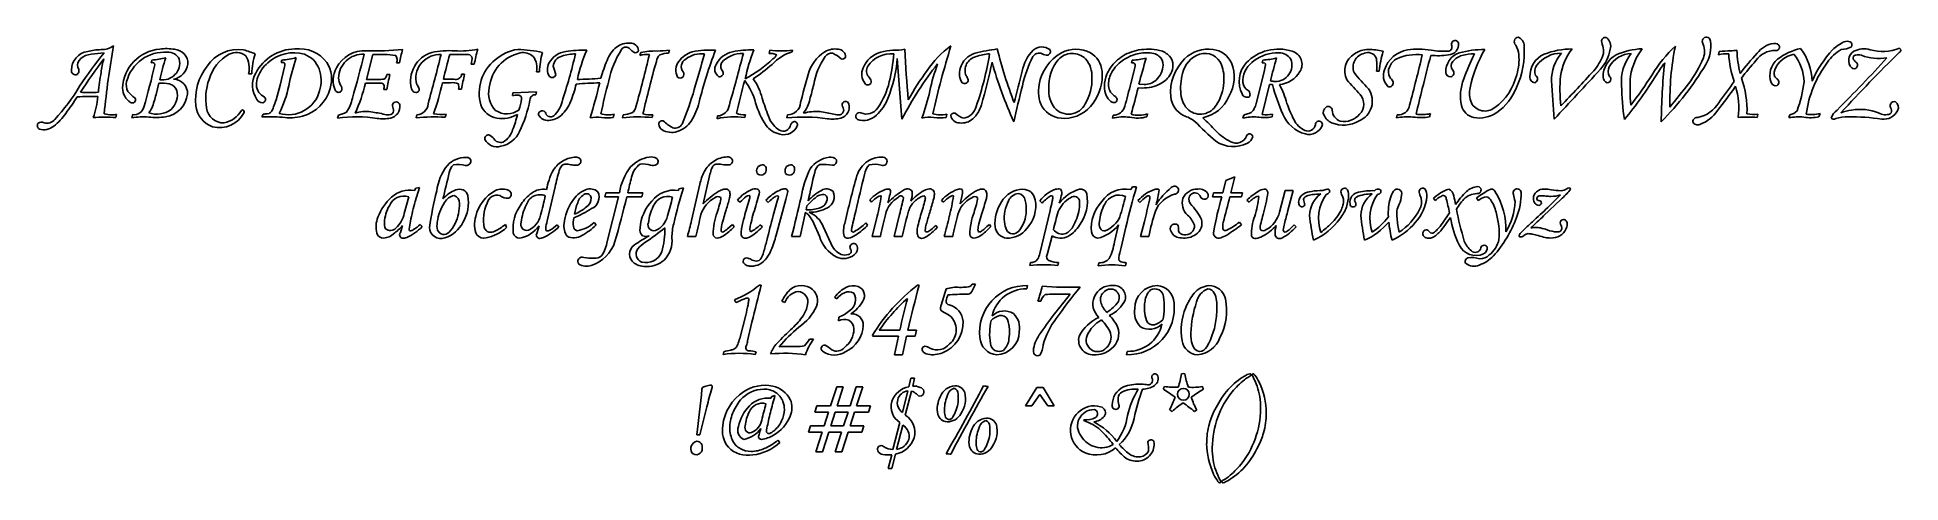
# Model space of a CAD drawing. Extents: x 0 to 16.6, y 0 to 4.
import ezdxf

# ---------------------------------------------------------------- set-up
doc = ezdxf.new("R2010")
doc.units = 0
doc.layers.add('WHITE', color=7, linetype='CONTINUOUS')

msp = doc.modelspace()

# ---------------------------------------------------------------- linework, layer by layer
at = {"layer": 'WHITE', "linetype": 'CONTINUOUS'}
for p, q in [((2.984482, 3.814051), (2.928684, 3.591866)), ((3.823974, 3.814393), (3.671144, 3.814554)), ((5.36166, 3.806008), (5.371211, 3.833656)), ((5.62607, 3.853763), (5.617525, 3.826618)), ((6.511291, 3.824105), (6.517826, 3.852255)), ((6.720909, 3.852255), (6.717893, 3.839688)), ((14.960288, 3.812041), (14.966321, 3.841699)), ((1.01347, 3.741163), (1.019502, 3.765291)), ((2.160588, 3.542101), (2.200802, 3.705975)), ((2.170641, 3.742671), (2.175668, 3.764286)), ((2.184716, 3.744179), (2.170641, 3.742671)), ((3.22426, 3.741163), (3.197618, 3.741163)), ((3.888302, 3.72759), (3.861157, 3.72759)), ((4.468898, 3.659226), (4.441754, 3.659226)), ((7.692592, 3.237979), (7.652377, 3.778864)), ((9.730012, 3.557509), (9.755818, 3.659877)), ((9.736492, 3.740157), (9.742525, 3.762778)), ((10.845909, 3.379232), (10.916285, 3.660231)), ((10.898188, 3.741163), (10.904723, 3.765291)), ((11.941689, 3.666766), (11.91555, 3.666766)), ((1.082337, 3.559695), (1.0567, 3.458656)), ((1.907739, 3.64314), (1.880594, 3.64314)), ((2.125903, 3.410901), (2.160588, 3.542101)), ((2.928684, 3.591866), (3.031898, 3.591866)), ((3.109649, 3.501886), (3.084012, 3.501886)), ((3.109649, 3.6356), (3.138302, 3.6356)), ((3.677141, 3.562711), (3.605293, 3.562711)), ((3.613838, 3.595888), (3.70675, 3.595888)), ((3.775701, 3.506411), (3.748054, 3.506411)), ((3.775701, 3.638616), (3.802846, 3.638616)), ((9.833007, 3.515961), (9.795306, 3.517469)), ((9.802846, 3.549641), (9.849093, 3.546625)), ((10.965547, 3.546625), (10.898188, 3.279701)), ((10.978617, 3.54763), (10.965547, 3.546625)), ((10.991184, 3.546625), (10.978617, 3.54763)), ((4.228114, 3.449608), (4.232638, 3.474239)), ((4.232638, 3.474239), (4.441754, 3.481779)), ((4.441754, 3.481779), (4.436224, 3.456142)), ((0.705326, 3.281209), (0.700299, 3.252557)), ((0.842055, 3.251049), (0.849596, 3.278696)), ((1.997719, 3.259091), (2.009281, 3.283723)), ((2.046793, 3.28699), (2.063464, 3.29043)), ((2.671814, 3.247027), (2.679857, 3.274675)), ((3.371043, 3.250043), (3.377075, 3.277691)), ((3.638972, 3.283723), (3.630427, 3.25507)), ((5.131935, 3.281712), (5.1254, 3.253059)), ((5.20784, 3.249541), (5.213872, 3.276183)), ((5.478282, 3.276183), (5.470239, 3.252054)), ((6.04983, 3.243006), (6.052846, 3.267134)), ((6.301171, 3.277691), (6.294636, 3.252557)), ((6.670138, 3.250546), (6.676171, 3.277691)), ((8.093228, 3.282215), (8.086693, 3.253059)), ((9.566083, 3.24753), (9.572116, 3.274172)), ((9.880259, 3.287242), (9.874227, 3.259091)), ((10.727779, 3.24753), (10.735319, 3.27568)), ((10.991687, 3.283723), (10.98666, 3.259091)), ((12.092996, 3.250043), (12.100034, 3.277691)), ((12.396113, 3.287744), (12.389075, 3.259091)), ((15.310657, 3.28322), (15.304625, 3.254567)), ((15.585121, 3.252054), (15.593666, 3.277691)), ((15.863606, 3.28875), (15.85305, 3.259091)), ((5.822367, 2.337018), (5.896261, 2.659739)), ((5.98222, 2.733131), (5.925919, 2.484806)), ((10.548071, 2.582829), (10.576221, 2.692916)), ((10.576221, 2.692916), (10.656147, 2.72358)), ((10.656147, 2.72358), (10.619954, 2.582829)), ((3.265957, 2.398707), (3.305443, 2.547139)), ((3.355711, 2.604444), (3.367776, 2.624049)), ((3.400953, 2.631087), (3.363252, 2.503908)), ((3.367776, 2.624049), (3.400953, 2.631087)), ((4.608392, 2.636616), (4.537012, 2.332997)), ((5.050249, 2.547139), (5.059297, 2.582829)), ((5.17039, 2.547139), (5.050249, 2.547139)), ((5.059297, 2.582829), (5.179438, 2.582829)), ((5.071702, 2.150443), (5.17039, 2.547139)), ((5.379002, 2.547139), (5.244787, 2.547139)), ((5.254338, 2.582829), (5.387045, 2.582829)), ((5.387045, 2.582829), (5.379002, 2.547139)), ((5.709766, 2.619022), (5.70474, 2.603942)), ((5.750484, 2.62807), (5.709766, 2.619022)), ((6.252159, 2.498881), (6.230041, 2.515973)), ((6.502494, 2.49486), (6.483392, 2.516475)), ((6.549244, 2.381254), (6.584431, 2.50793)), ((6.584431, 2.556187), (6.571959, 2.552354)), ((6.661342, 2.522507), (6.574378, 2.205316)), ((7.422903, 2.499887), (7.407823, 2.519994)), ((7.509616, 2.554302), (7.502829, 2.557192)), ((8.062816, 2.497876), (8.045725, 2.51547)), ((8.151791, 2.555307), (8.14425, 2.558701)), ((8.225456, 2.5489), (8.211107, 2.484806)), ((8.940497, 2.490839), (8.920892, 2.510946)), ((9.729203, 2.610979), (9.746797, 2.634605)), ((9.746797, 2.634605), (9.781482, 2.634605)), ((9.809632, 2.495363), (9.794049, 2.512957)), ((10.458091, 2.547139), (10.467139, 2.582829)), ((10.539525, 2.547139), (10.458091, 2.547139)), ((10.467139, 2.582829), (10.548071, 2.582829)), ((10.715966, 2.547139), (10.611911, 2.547139)), ((10.619954, 2.582829), (10.724009, 2.582829)), ((10.724009, 2.582829), (10.715966, 2.547139)), ((10.783828, 2.499384), (10.76171, 2.516978)), ((10.869284, 2.550155), (10.861744, 2.553674)), ((11.053353, 2.409397), (11.104539, 2.601931)), ((11.104539, 2.601931), (11.175919, 2.601931)), ((11.175919, 2.601931), (11.128667, 2.426495)), ((11.438821, 2.602434), (11.465086, 2.61299)), ((11.465086, 2.61299), (11.479539, 2.616509)), ((12.438654, 2.513962), (12.424076, 2.534069)), ((12.822199, 2.513459), (12.806114, 2.537085)), ((13.55913, 2.525524), (13.403299, 2.376227)), ((13.474177, 2.484806), (13.553098, 2.563225)), ((6.836275, 2.409404), (6.787514, 2.192749)), ((6.847836, 2.465705), (6.840296, 2.430517)), ((7.429941, 2.192749), (7.472734, 2.373389)), ((7.624478, 2.192749), (7.672602, 2.390088)), ((8.920892, 2.042447), (9.011878, 2.423982)), ((9.815665, 2.192749), (9.850852, 2.32797)), ((10.696864, 2.321938), (10.715966, 2.298814)), ((12.504002, 2.31289), (12.566335, 2.40488)), ((12.575886, 2.36366), (12.543714, 2.318419)), ((3.231796, 2.230082), (3.249646, 2.290772)), ((3.407488, 2.300825), (3.423573, 2.281221)), ((4.165531, 2.301831), (4.176087, 2.272675)), ((4.447891, 2.228173), (4.465128, 2.288258)), ((4.626489, 2.296804), (4.640564, 2.277702)), ((4.955745, 2.318922), (4.972333, 2.296804)), ((5.860068, 2.193251), (5.785169, 2.193251)), ((6.141569, 2.262119), (6.186811, 2.299317)), ((6.186811, 2.299317), (6.19988, 2.280718)), ((6.433124, 2.298814), (6.452729, 2.279713)), ((6.787514, 2.192749), (6.712615, 2.192749)), ((6.959033, 2.195797), (6.908857, 2.309716)), ((6.994063, 2.281607), (7.060479, 2.13489)), ((7.37163, 2.313895), (7.388721, 2.295798)), ((7.501824, 2.192749), (7.429941, 2.192749)), ((7.695859, 2.192749), (7.624478, 2.192749)), ((7.994451, 2.29228), (8.01104, 2.274183)), ((8.145256, 2.193251), (8.070356, 2.193251)), ((8.471998, 2.299317), (8.484565, 2.281221)), ((9.029974, 2.198278), (8.989833, 2.042436)), ((9.584911, 2.144613), (9.620624, 2.296301)), ((9.686744, 2.27518), (9.643538, 2.094367)), ((9.890564, 2.192749), (9.815665, 2.192749)), ((11.184465, 2.298814), (11.201053, 2.280215)), ((12.386375, 2.236985), (12.397685, 2.225674)), ((12.397685, 2.225674), (12.408493, 2.221904)), ((8.830913, 1.935376), (8.837447, 1.96051)), ((9.088285, 1.96051), (9.08175, 1.935376)), ((9.439659, 1.931857), (9.446194, 1.959505)), ((9.690497, 1.959505), (9.681951, 1.931857)), ((6.426087, 1.761377), (6.442173, 1.761377)), ((7.831583, 1.758864), (7.845658, 1.758864)), ((8.347333, 1.76942), (8.315334, 1.702718)), ((8.319686, 1.76942), (8.347333, 1.76942)), ((8.8098, 1.756853), (8.803768, 1.726692)), ((9.191335, 1.678435), (9.043465, 1.678435)), ((6.215464, 1.605043), (6.20541, 1.630177)), ((6.250148, 1.285841), (6.304438, 1.493448)), ((6.651288, 1.605043), (6.625651, 1.61761)), ((7.115765, 1.63822), (7.095155, 1.652798)), ((8.928935, 1.617108), (8.903299, 1.617108)), ((6.358997, 1.429785), (6.320754, 1.263178)), ((7.128332, 1.44318), (7.131851, 1.474346)), ((7.492273, 1.35873), (7.674746, 1.35873)), ((7.74663, 1.35873), (7.823037, 1.35873)), ((7.823037, 1.35873), (7.812481, 1.305948)), ((6.101858, 1.142074), (6.110403, 1.167208)), ((6.397937, 1.167208), (6.387883, 1.142074)), ((6.871965, 1.278803), (6.90665, 1.278803)), ((7.435093, 1.306577), (7.431449, 1.314494)), ((7.663687, 1.305948), (7.435093, 1.306577)), ((7.627494, 1.138555), (7.663687, 1.305948)), ((7.734565, 1.305948), (7.698372, 1.138555)), ((7.812481, 1.305948), (7.734565, 1.305948)), ((9.69301, 1.140566), (9.699043, 1.170224)), ((7.698372, 1.138555), (7.627494, 1.138555)), ((7.059465, 0.684718), (7.113252, 0.853619)), ((7.113252, 0.853619), (7.171563, 0.853619)), ((7.171563, 0.853619), (7.117776, 0.684718)), ((7.232387, 0.684718), (7.286174, 0.853619)), ((7.286174, 0.853619), (7.344485, 0.853619)), ((7.344485, 0.853619), (7.290195, 0.684718)), ((7.755678, 0.85563), (7.774277, 0.931534)), ((7.774277, 0.931534), (7.806449, 0.931534)), ((7.806449, 0.931534), (7.789358, 0.860656)), ((8.79472, 0.684718), (8.895256, 0.849597)), ((8.895256, 0.849597), (8.949043, 0.849597)), ((8.949043, 0.849597), (9.049076, 0.684718)), ((10.182119, 0.971749), (10.196194, 0.972252)), ((10.196194, 0.972252), (10.210269, 0.971749)), ((10.79539, 0.95227), (10.781817, 0.944604)), ((10.799914, 0.960187), (10.79539, 0.95227)), ((10.818682, 0.971749), (10.825971, 0.968607)), ((10.825971, 0.968607), (10.834768, 0.959182)), ((5.958091, 0.676173), (5.896764, 0.427848)), ((6.527126, 0.75258), (6.535671, 0.769671)), ((6.535671, 0.769671), (6.564324, 0.776206)), ((6.918211, 0.629423), (6.936811, 0.684718)), ((6.936811, 0.684718), (7.059465, 0.684718)), ((7.117776, 0.684718), (7.232387, 0.684718)), ((7.290195, 0.684718), (7.413352, 0.684718)), ((7.413352, 0.684718), (7.395256, 0.629423)), ((7.697367, 0.62691), (7.74663, 0.818431)), ((7.778801, 0.815415), (7.724009, 0.601776)), ((8.85102, 0.684718), (8.79472, 0.684718)), ((8.921898, 0.785254), (8.85102, 0.684718)), ((8.992776, 0.684718), (8.921898, 0.785254)), ((9.049076, 0.684718), (8.992776, 0.684718)), ((6.861409, 0.451474), (6.879505, 0.506769)), ((6.879505, 0.506769), (7.002159, 0.506769)), ((7.041368, 0.629423), (6.918211, 0.629423)), ((7.002159, 0.506769), (7.041368, 0.629423)), ((7.099679, 0.629423), (7.06047, 0.506769)), ((7.06047, 0.506769), (7.175081, 0.506769)), ((7.214291, 0.629423), (7.099679, 0.629423)), ((7.175081, 0.506769), (7.214291, 0.629423)), ((7.272602, 0.629423), (7.233392, 0.506769)), ((7.233392, 0.506769), (7.356047, 0.506769)), ((7.395256, 0.629423), (7.272602, 0.629423)), ((7.356047, 0.506769), (7.33795, 0.451474)), ((7.613419, 0.29514), (7.674746, 0.537433)), ((7.702394, 0.514309), (7.646596, 0.297151)), ((9.313486, 0.553518), (9.313486, 0.561561)), ((10.316335, 0.64953), (10.296228, 0.634953)), ((5.896764, 0.427848), (5.867608, 0.427848)), ((6.590966, 0.380093), (6.608057, 0.359986)), ((6.984063, 0.451474), (6.861409, 0.451474)), ((6.92726, 0.275536), (6.984063, 0.451474)), ((7.042374, 0.451474), (6.985571, 0.275536)), ((7.156985, 0.451474), (7.042374, 0.451474)), ((7.100182, 0.275536), (7.156985, 0.451474)), ((7.215296, 0.451474), (7.158493, 0.275536)), ((7.33795, 0.451474), (7.215296, 0.451474)), ((6.985571, 0.275536), (6.92726, 0.275536)), ((7.158493, 0.275536), (7.100182, 0.275536)), ((7.571194, 0.126742), (7.603366, 0.249396)), ((7.636543, 0.254926), (7.603366, 0.126742)), ((7.603366, 0.126742), (7.571194, 0.126742)), ((10.514642, 0.003208), (10.505846, 0.012634)), ((10.521931, 0.000067), (10.514642, 0.003208)), ((10.540699, 0.011126), (10.545224, 0.01942)), ((10.545224, 0.01942), (10.558796, 0.027211))]:
    msp.add_line(p, q, dxfattribs=at)
msp.add_circle((10.198457, 0.788523), 0.05253, dxfattribs=at)
for centre, radius, start, end in [((0.473634, 3.673764), 0.170527, 98.467693, 179.13707), ((2.877338, 1.928792), 2.969661, 140.201663, 147.340522), ((0.490788, 3.65958), 0.157605, 94.076385, 131.269023), ((0.590555, 3.229801), 0.62888, 92.130889, 103.052786), ((0.787803, 1.561895), 2.275858, 94.840991, 97.783451), ((0.575288, 4.03009), 0.172035, -92.704194, -52.847539), ((8.136982, 2.558187), 7.576303, 169.85273, 174.485623), ((1.119042, 3.504356), 0.35936, 94.567488, 178.335591), ((1.133365, 3.486155), 0.349422, 85.884733, 165.416294), ((1.151277, 3.433381), 0.433486, 80.709587, 98.069699), ((1.164461, 3.724346), 0.110495, 25.950342, 93.122851), ((1.213616, 3.734459), 0.126952, -2.22291, 86.548732), ((1.789487, 3.527057), 0.332539, 81.897168, 146.571823), ((1.887378, 3.488372), 0.373859, 118.739278, 163.811846), ((1.772119, 3.702353), 0.13083, 50.867078, 119.539157), ((1.173497, 1.705379), 2.250721, 70.091497, 72.871806), ((2.549797, 3.619514), 0.642493, 161.668121, 177.892667), ((2.297773, 3.467371), 0.396751, 90.710482, 152.884611), ((2.282283, 3.485711), 0.344164, 73.807723, 132.330887), ((2.330251, 3.557429), 0.308935, 37.012819, 96.953), ((2.302313, 3.610927), 0.218892, 20.557745, 69.699239), ((2.915208, 3.563205), 0.285279, 87.355593, 152.231815), ((2.898633, 3.598751), 0.21852, 87.523696, 178.492209), ((-7.923862, 6.464553), 11.150785, -15.820427, -13.734668), ((3.008224, 6.093844), 2.247083, -92.036536, -83.825904), ((3.040799, 2.663145), 1.152284, 82.557819, 92.801422), ((4.935656, 3.433413), 1.738846, 165.805776, 169.805824), ((3.591425, 3.575614), 0.270499, 107.447629, 194.249867), ((3.581488, 3.601425), 0.213452, 86.847038, 187.852787), ((-9.763487, 7.108838), 13.756967, -15.749167, -13.854845), ((3.663196, 3.076156), 0.772784, 86.1855, 101.409761), ((8.425291, 2.451797), 4.945606, 164.00527, 166.624336), ((3.763335, 4.603825), 0.758164, -93.685025, -78.154522), ((3.830462, 3.770739), 0.044134, 32.60834, 98.452707), ((6.56667, 3.186289), 2.732519, 165.68729, 168.574361), ((4.375722, 3.48253), 0.355733, 102.887961, 174.023177), ((4.3323, 3.47396), 0.390105, 98.413106, 131.248572), ((4.231781, 2.569775), 1.290824, 78.16387, 88.071315), ((4.322594, 3.698674), 0.133232, 46.997579, 101.348367), ((5.099454, 3.648154), 0.630653, 162.941646, 178.994071), ((4.734476, 3.636098), 0.208158, 99.027204, 150.608774), ((4.781636, 3.462453), 0.357241, 88.559933, 108.683139), ((-2.489967, 5.652106), 7.507664, -17.516078, -14.127902), ((4.861733, 2.725805), 1.127274, 88.632444, 98.15564), ((6.266573, 3.269186), 1.496417, 157.04678, 167.488052), ((5.340074, 3.660772), 0.288163, 130.231811, 159.486505), ((5.932094, 3.397793), 0.866526, 147.808959, 167.832369), ((5.258158, 3.741068), 0.174282, 84.3547, 126.719987), ((5.237712, 3.834963), 0.045988, 39.052638, 147.856853), ((5.367818, 3.937923), 0.119933, -141.910012, -119.83712), ((5.283581, 3.84933), 0.065698, 0.138862, 97.239064), ((5.321515, 3.860665), 0.029929, -116.530976, -21.926414), ((-6.650692, 6.672675), 12.43012, -15.508103, -13.288491), ((5.445476, 3.443081), 0.37248, 89.825078, 103.004126), ((5.503738, 3.116563), 0.729236, 89.156344, 100.470758), ((5.502357, 4.792066), 0.946424, -89.266383, -82.489021), ((5.619664, 3.610368), 0.216261, 90.566713, 111.364834), ((5.891322, 3.620272), 0.22688, 106.16759, 143.98014), ((5.908883, 3.595208), 0.226156, 82.799563, 127.751113), ((5.982755, 3.090271), 0.763722, 86.134025, 101.679608), ((-23.462925, 12.142136), 30.555425, -16.421463, -15.805683), ((10.421669, 2.219212), 4.681485, 159.584226, 165.526182), ((6.229381, 3.633826), 0.209184, 101.811078, 153.788474), ((6.273397, 3.576203), 0.248071, 87.880616, 138.591642), ((-8.20679, 7.519685), 14.953224, -16.12175, -14.308498), ((6.343641, 3.11506), 0.740375, 87.567482, 102.248917), ((8.366717, 3.121608), 2.122311, 159.790499, 167.017261), ((6.52377, 3.689992), 0.134692, 65.486156, 95.316038), ((6.619368, 4.711796), 0.865518, -96.737389, -83.262611), ((6.837517, 3.455342), 0.402532, 107.288289, 137.637059), ((7.189868, 3.549132), 0.342092, 121.93846, 165.288987), ((7.100283, 3.68128), 0.18266, 81.222095, 120.019756), ((7.068827, 3.755877), 0.070515, 82.154731, 145.33613), ((6.952716, 3.555285), 0.298248, 48.07649, 65.06538), ((7.123498, 3.793155), 0.068804, -2.721029, 86.116431), ((7.566228, 3.606407), 0.235798, 104.8381, 157.732889), ((7.600283, 3.567945), 0.254007, 85.273948, 145.977842), ((7.634877, 3.409376), 0.444123, 92.855768, 106.890122), ((6.239871, 3.917665), 1.384712, -14.514271, -3.999312), ((7.630927, 4.250039), 0.397507, -92.620963, -76.941566), ((17.237285, 4.261385), 9.524886, -177.601729, -174.880232), ((8.639398, 3.185513), 0.870185, 125.836788, 146.118637), ((15.371057, 1.637638), 7.583632, 162.714703, 167.452059), ((8.404212, 3.637065), 0.198973, 106.956819, 164.537362), ((8.995674, 0.913608), 2.985289, 98.728974, 102.566029), ((8.51109, 3.336506), 0.485518, 94.409885, 109.02278), ((5.770068, 4.259884), 2.739146, -19.357372, -9.228829), ((12.049803, 4.706485), 3.606874, -166.497423, -158.520583), ((9.155045, 3.580644), 0.401329, 137.046379, 167.817816), ((8.914453, 3.762559), 0.064564, 65.947982, 148.683018), ((8.937927, 3.76362), 0.11857, 52.783573, 130.253494), ((9.311945, 3.479837), 0.402604, 119.5935, 170.386413), ((8.988884, 3.908819), 0.099684, -118.861456, -88.477634), ((8.98303, 3.840113), 0.032089, -74.635723, 33.973118), ((9.21073, 3.655606), 0.168548, 45.758627, 138.661686), ((9.242568, 3.573534), 0.287212, 63.417933, 116.788439), ((9.256515, 3.644072), 0.218723, 5.731814, 58.41047), ((9.855006, 3.48898), 0.368379, 111.85172, 137.438098), ((9.884119, 3.400297), 0.461565, 89.106336, 111.108518), ((9.869892, 3.481227), 0.348911, 90.11362, 111.32714), ((9.873269, 3.574834), 0.255336, 76.128202, 90.913074), ((9.897597, 3.48997), 0.371889, 76.159382, 90.967351), ((9.90586, 3.704643), 0.1215, 52.071068, 76.37279), ((9.946571, 3.680951), 0.174748, 42.274069, 76.771062), ((10.420382, 3.597112), 0.233891, 109.63099, 168.293128), ((10.416956, 3.569158), 0.29293, 80.876823, 135.270605), ((10.390181, 3.667596), 0.15743, 20.449457, 107.896381), ((10.440858, 3.656708), 0.20293, 24.706317, 83.621747), ((11.044155, 3.468908), 0.393851, 71.810284, 136.623034), ((11.035504, 3.479704), 0.349725, 87.959137, 126.579981), ((11.048114, 3.703412), 0.125795, 32.80978, 90.070832), ((11.133421, 3.727213), 0.120661, -32.703409, 73.791345), ((11.806507, 3.6697), 0.172715, 119.913679, 207.836394), ((11.836854, 3.699943), 0.128916, 102.753091, 201.175709), ((11.849591, 3.635862), 0.224465, 91.347805, 125.145885), ((11.84015, 3.749271), 0.082743, 30.479563, 112.567142), ((11.816675, 3.135955), 0.724837, 77.353353, 87.814933), ((12.790915, 3.596098), 0.852161, 163.143285, 175.243117), ((12.233209, 3.599809), 0.258204, 99.225179, 162.035271), ((12.275635, 3.371408), 0.443249, 83.771267, 113.653315), ((12.294259, 3.21156), 0.651221, 80.387715, 99.050865), ((12.513276, 4.425539), 0.582435, -100.914036, -85.289547), ((12.7116, 3.661247), 0.178682, 109.044262, 182.246563), ((12.552874, 3.905236), 0.094126, -88.242823, 6.453884), ((12.550773, 3.880608), 0.037009, -73.787537, 19.007432), ((12.615493, 3.905788), 0.032497, 17.974463, 203.824186), ((12.889735, 2.903982), 0.955871, 90.632167, 104.321026), ((12.774908, 3.487619), 0.332189, 87.879699, 107.109152), ((15.232593, 2.657178), 2.707607, 154.576215, 159.694254), ((14.005714, 3.233399), 1.288965, 150.924069, 167.21889), ((13.182862, 3.928342), 0.040571, 99.345076, 227.159048), ((12.936485, 3.779998), 0.248865, 7.681989, 28.459949), ((12.511513, 3.832187), 0.720396, -25.673831, 4.717591), ((13.152709, 3.895223), 0.076853, -2.824365, 72.144589), ((13.494766, 3.621284), 0.213695, 113.797071, 182.17577), ((13.56537, 3.542125), 0.285018, 90.711732, 141.674958), ((13.660012, 3.175071), 0.689252, 90.180411, 111.398185), ((13.852196, 3.584536), 0.378365, 140.123071, 180.716893), ((14.048986, 3.554023), 0.499277, 141.574865, 172.079508), ((13.650195, 3.920817), 0.351238, -42.685345, -9.773601), ((14.241601, 3.985449), 0.32647, -171.573871, -160.129892), ((13.952753, 3.93225), 0.034516, 69.020885, 171.067762), ((13.79671, 3.847501), 0.140474, -17.462232, 11.075114), ((13.900501, 3.888584), 0.099671, -15.951527, 49.592086), ((14.191529, 3.588193), 0.235558, 92.039938, 150.131994), ((14.300009, 3.261447), 0.604204, 91.882533, 114.604476), ((14.49074, 3.576172), 0.394762, 141.186763, 185.48891), ((14.737202, 3.525321), 0.569639, 143.353584, 169.8754), ((15.410406, 3.002863), 1.218034, 133.255979, 148.82514), ((16.991844, 3.401445), 2.464998, 168.569511, 181.299269), ((14.851908, 3.931768), 0.036408, 1.235767, 197.064458), ((14.662832, 3.843299), 0.172771, -20.112177, 26.757611), ((14.580572, 3.887087), 0.311077, -31.227024, 8.4042), ((15.025665, 3.554905), 0.265317, 84.679161, 104.265099), ((15.062221, 2.933184), 0.913562, 89.614673, 96.025672), ((15.95552, 3.870298), 0.9067, -176.761616, -160.843473), ((15.024902, 4.509837), 0.664535, -86.249977, -81.409672), ((15.961863, 3.865972), 0.837805, -179.096275, -164.682273), ((16.65715, 2.556005), 1.85611, 136.83647, 144.089649), ((15.464824, 3.6398), 0.210565, 89.71389, 145.010677), ((15.484198, 3.688154), 0.227277, 98.400597, 142.745608), ((15.461923, 3.8703), 0.044069, 19.221125, 104.358426), ((15.677253, 3.584706), 0.237146, 101.528103, 156.709971), ((15.47008, 3.883575), 0.033478, -97.215505, 2.111163), ((15.797385, 3.363506), 0.515004, 101.957468, 127.425302), ((15.307787, 3.557477), 0.413664, 1.93948, 38.868796), ((15.280123, 3.558106), 0.513988, 2.194935, 36.986636), ((16.703511, 3.184208), 0.991263, 137.29644, 156.605988), ((16.225401, 3.546308), 0.357349, 119.021868, 145.986497), ((16.22129, 3.607882), 0.349907, 114.214035, 134.724964), ((26.068698, -5.891348), 13.594305, 134.339567, 137.480224), ((16.046975, 4.054063), 0.195341, -88.515762, -60.635261), ((16.10554, 3.865009), 0.067928, 68.032159, 114.123955), ((16.213384, 3.761576), 0.095565, 121.521678, 224.548222), ((16.116565, 3.900486), 0.031051, -32.462461, 62.401938), ((16.254139, 3.663979), 0.200731, 73.796959, 116.868475), ((16.419288, 4.254974), 0.412921, -105.325575, -68.659685), ((16.559692, 3.851365), 0.021406, -68.576837, 62.571073), ((0.342058, 3.672431), 0.039127, 174.277044, 274.976745), ((0.332514, 3.669941), 0.038715, -70.47725, 45.772777), ((0.438753, 3.715569), 0.081229, 129.731006, 192.720275), ((5.129879, 0.385864), 5.664528, 143.240441, 146.918303), ((4.752385, 2.99252), 4.236801, 171.013384, 173.423529), ((1.966852, 3.439655), 1.415632, 166.261801, 171.2779), ((-5.175974, 5.120805), 6.37669, -16.158852, -12.661756), ((1.022718, 3.719958), 0.023133, 7.720706, 113.563787), ((0.961303, 4.513521), 0.75049, -85.552368, -75.976513), ((2.990515, 3.18186), 1.943444, 161.907576, 167.881511), ((1.114896, 3.740278), 0.152407, -99.256798, 12.28192), ((1.176377, 3.755863), 0.166194, -77.080008, -9.115217), ((1.886315, 3.412785), 0.478152, 141.529348, 186.58318), ((1.66035, 3.690071), 0.225189, -12.028993, 30.344562), ((2.1355, 3.538315), 0.220244, 150.06998, 214.047944), ((2.269501, 3.49531), 0.328474, 131.810132, 158.67184), ((2.090087, 4.652505), 0.892333, -84.496483, -76.073112), ((2.186845, 3.727324), 0.016989, -2.492393, 97.198987), ((2.11665, 3.728815), 0.087197, -15.18541, -1.46589), ((4.292422, 3.116404), 2.097454, 161.371252, 168.475395), ((2.195323, 3.580578), 0.329853, -15.800023, 18.967601), ((2.342496, 3.596417), 0.276709, -18.089926, 32.086843), ((2.856818, 3.584632), 0.223784, 150.1206, 204.945015), ((3.129969, 3.765954), 0.072049, -20.126786, 33.500879), ((3.67727, 3.779178), 0.190986, -15.670988, 4.608176), ((4.309746, 3.471247), 0.37774, 128.403906, 196.191983), ((4.276672, 3.696472), 0.169231, -12.714505, 36.069738), ((4.656031, 3.682904), 0.116861, 151.728287, 212.628854), ((4.699693, 3.693586), 0.112095, 106.850263, 170.801852), ((4.27551, 3.566209), 0.345559, 11.554816, 24.863903), ((6.405609, 3.207105), 1.446028, 157.445228, 164.113678), ((16.120773, 0.7941), 11.017037, 164.420737, 166.92611), ((5.605758, 3.737735), 0.098438, 131.230268, 171.103057), ((5.80847, 3.675869), 0.127229, 142.288978, 209.198016), ((5.720191, 3.638399), 0.033527, -132.809257, 38.410239), ((5.806945, 3.706503), 0.076766, 118.408936, 218.011296), ((6.106699, 3.68297), 0.078067, 146.358186, 238.18936), ((6.070534, 3.650075), 0.033815, -98.477266, 23.729709), ((6.152362, 3.712687), 0.070635, 157.003195, 223.928644), ((5.821213, 4.530184), 1.046982, -62.869471, -46.154177), ((5.489308, 4.947212), 1.610618, -56.871756, -49.276533), ((6.472316, 3.874215), 0.123795, -53.196293, -29.879561), ((7.536584, 3.436159), 0.637098, 145.61252, 170.055312), ((7.166294, 3.801958), 0.028602, -120.015611, -24.960609), ((7.475285, 3.640509), 0.138745, 156.534523, 216.42831), ((7.462758, 3.668405), 0.084053, 150.287098, 219.456601), ((6.413667, 3.883972), 1.243161, -21.723821, -4.850112), ((10.506407, 1.773011), 3.172332, 141.861868, 152.496981), ((10.154786, 2.049432), 2.763339, 144.078455, 150.470494), ((9.845885, 3.076332), 1.948278, 160.330374, 167.754301), ((8.34847, 3.6448), 0.143378, 161.576595, 214.472181), ((8.381829, 3.672451), 0.126427, 103.256554, 201.593284), ((3.770991, 4.726139), 4.824945, -16.369418, -11.718343), ((12.042348, 4.74212), 3.684143, -164.316152, -155.500375), ((26.298496, -0.831411), 18.10312, 165.617378, 166.529003), ((9.805906, 3.309558), 1.064337, 152.796762, 167.803159), ((9.372038, 3.530677), 0.372396, 140.622962, 182.729163), ((9.146834, 3.622022), 0.238237, -3.489001, 40.376893), ((9.080419, 3.623478), 0.396007, -37.490236, 6.151989), ((9.828377, 3.504807), 0.33812, 136.361263, 156.594844), ((9.751377, 3.54454), 0.220519, 148.893327, 178.93572), ((9.829441, 3.506663), 0.307028, 124.79134, 150.367753), ((9.892604, 3.419653), 0.41453, 111.156178, 125.098892), ((9.745358, 3.718401), 0.023493, -17.68201, 112.170722), ((9.669628, 4.611254), 0.851602, -85.089482, -76.585824), ((9.085065, 3.842574), 0.695189, -15.23639, -10.887484), ((14.830537, 2.288189), 5.183526, 163.240493, 165.915184), ((9.918856, 3.724055), 0.098214, -2.337087, 51.090024), ((9.852679, 3.719527), 0.16431, -26.155317, 0.182303), ((9.981674, 3.718189), 0.123787, 0.163276, 40.449632), ((10.504381, 3.476048), 0.420593, 134.640802, 185.123876), ((9.947786, 3.719793), 0.157679, -28.05326, -0.454537), ((10.215335, 3.60285), 0.343879, -6.225478, 20.379058), ((10.304669, 3.613001), 0.345351, -29.970649, 21.848922), ((10.940626, 3.573448), 0.246851, 137.756044, 206.601319), ((10.95954, 3.569154), 0.232752, 124.685657, 175.432986), ((10.903823, 3.697035), 0.044486, 64.362227, 97.276689), ((10.886751, 4.28996), 0.524977, -88.038187, -74.57625), ((10.459742, 3.787455), 0.473938, -15.571539, -7.747046), ((10.913757, 3.724588), 0.015631, -3.740724, 53.425502), ((19.787771, 1.392817), 9.081815, 164.73514, 166.068962), ((11.018626, 3.719198), 0.145006, -91.905477, 21.17435), ((11.029251, 3.785114), 0.23972, -84.190325, -30.896263), ((14.667762, 6.111992), 3.841081, -140.20186, -137.31094), ((11.642663, 3.720102), 0.278051, -11.05911, 14.823982), ((12.116037, 3.627714), 0.138471, 158.061814, 224.434579), ((12.119269, 3.660109), 0.097059, 153.79423, 209.620945), ((12.167642, 3.649726), 0.145545, 118.675327, 158.541415), ((-3.12853, 7.458318), 15.876636, -14.944592, -13.277237), ((40.613636, -3.523914), 29.150859, 165.43475, 166.036226), ((12.461907, 4.404363), 0.600587, -95.95177, -81.009558), ((12.575891, 3.65835), 0.043032, -174.523191, -87.485551), ((12.569507, 3.650594), 0.036193, -76.788811, 42.159957), ((12.639472, 3.713822), 0.058109, 137.416026, 222.069509), ((12.712195, 3.662547), 0.146797, 103.799258, 141.892042), ((12.704911, 3.774974), 0.479736, -16.972835, 4.578021), ((13.418511, 3.665036), 0.093739, 144.949004, 203.134537), ((-40.49947, 53.598816), 73.83654, -43.004176, -42.534622), ((3.96992, 12.611116), 13.324971, -43.983244, -42.149988), ((13.519879, 3.95923), 0.438704, -41.405373, -20.534082), ((14.156866, 3.61455), 0.224199, 118.919419, 180.174291), ((14.063834, 3.665609), 0.086344, 152.481959, 211.968726), ((15.338685, 3.071249), 1.088208, 142.037186, 148.854058), ((19.465574, 3.190955), 5.015061, 173.707122, 179.726944), ((12.495492, 5.139039), 2.74314, -44.543705, -31.009807), ((13.80867, 4.214733), 1.103942, -36.773584, -22.971686), ((16.794176, 2.412129), 2.018366, 138.081562, 143.826704), ((15.603797, 3.628978), 0.186686, 129.75766, 199.975866), ((15.52097, 3.650066), 0.067778, 155.224157, 227.702772), ((16.733868, 3.146193), 1.003752, 143.289702, 172.182754), ((6.491163, 12.84484), 13.469479, -45.002809, -42.267304), ((16.165209, 3.719685), 0.032089, -128.397498, 37.288607), ((16.184601, 3.7824), 0.027976, 98.404655, 199.376818), ((16.333389, 3.908192), 0.221208, -142.365648, -130.156109), ((16.2003, 3.71018), 0.101836, 72.718565, 101.204792), ((16.386092, 4.225762), 0.446323, -110.395139, -80.627096), ((-1.266678, 4.527163), 1.921972, -42.231587, -31.206078), ((0.914085, 3.516359), 0.15426, -179.418466, -123.692417), ((0.921642, 3.544176), 0.129942, 166.668831, 206.861942), ((1.064804, 3.705711), 0.340049, -139.631916, -125.331761), ((1.09405, 3.046443), 0.513385, 80.944227, 91.307346), ((1.156813, 3.464667), 0.090578, 19.750914, 78.510838), ((1.069014, 3.455114), 0.177648, -46.716813, 13.066149), ((1.211848, 3.469082), 0.124807, -3.20426, 89.224974), ((1.987993, 3.425979), 0.488919, 160.074537, 190.235733), ((2.099558, 3.55217), 0.14975, 155.286159, 210.354398), ((2.235423, 3.565328), 0.28714, -106.671564, -15.050696), ((1.28988, 3.723753), 0.965907, -26.666448, -11.241647), ((2.26934, 3.601871), 0.348384, -74.98301, -15.205565), ((2.680972, 3.511952), 0.034687, -141.273929, -46.709535), ((2.835926, 3.617984), 0.156321, -175.051738, -151.156714), ((2.665865, 3.510926), 0.045818, -31.915903, 43.685846), ((1.46822, 3.914392), 1.495474, -24.58258, -13.70037), ((2.95404, -1.126708), 4.68702, 88.793884, 90.402134), ((3.039464, 3.818406), 0.226666, -91.912904, -78.87629), ((3.059161, 3.531843), 0.028183, 13.835149, 103.257966), ((3.069521, 3.63377), 0.04017, -70.100119, 2.611032), ((2.715666, 3.54555), 0.370926, -6.760193, -1.076304), ((4.652543, 3.241193), 1.564763, 165.400834, 170.409652), ((3.371333, 3.518826), 0.043209, -166.897588, -94.008788), ((3.370992, 3.502918), 0.027328, -95.628226, 27.090846), ((3.798847, 3.728743), 0.456468, -159.951988, -152.130702), ((1.490499, 4.018217), 2.163293, -19.763095, -12.155263), ((3.694609, 3.43356), 0.130326, 66.382936, 97.702573), ((3.725372, 3.642836), 0.050506, -111.635898, -4.792915), ((3.662106, 3.52743), 0.088481, -13.742595, 16.777704), ((5.554265, 3.21012), 1.803074, 166.252261, 170.541947), ((4.232782, 3.468731), 0.216902, 166.44421, 224.675198), ((4.581627, 3.642971), 0.033305, -136.139451, -13.092771), ((3.735585, 3.80437), 1.089392, -22.112918, -13.440913), ((5.096314, -0.338481), 3.901273, 91.352163, 94.4276), ((4.829238, 5.371948), 1.778729, -90.758375, -84.011511), ((0.322905, 4.677754), 4.812546, -17.257371, -13.409198), ((10.779649, 2.069819), 5.891569, 165.143283, 168.094579), ((3.501867, 4.155187), 2.43296, -23.247527, -15.522347), ((13.711441, 1.564295), 7.686707, 164.771773, 167.016561), ((5.821659, 3.227989), 0.59158, 15.347265, 36.916345), ((5.955528, 3.298615), 0.511149, 14.377434, 35.908605), ((12.584772, 1.968317), 5.963703, 163.761315, 166.24943), ((2.966194, 4.52819), 4.063314, -15.903746, -13.985486), ((7.389974, 3.573588), 0.030532, -149.561578, 7.083702), ((7.317387, 3.541576), 0.108929, 19.174317, 42.373416), ((6.969756, 3.70233), 0.624676, -35.472088, -12.171289), ((5.923273, 3.939902), 2.068285, -19.572523, -12.575875), ((8.251789, 3.585699), 0.030812, -134.300966, 7.590248), ((8.155864, 3.549194), 0.132817, 17.78782, 35.289394), ((18.702796, 1.015671), 10.251442, 165.776963, 167.61525), ((9.195869, 3.484632), 0.287731, 167.466357, 208.124532), ((9.265737, 3.497091), 0.266145, 176.584765, 216.454986), ((8.954396, 3.594381), 0.430434, -30.623242, 1.749627), ((9.693081, 3.52552), 0.196922, 178.685821, 202.962085), ((9.774937, 3.530896), 0.278727, 157.152785, 180.176578), ((9.653667, 3.545687), 0.122807, 178.624293, 205.100277), ((9.662486, 3.559691), 0.137025, -151.158726, -125.10948), ((3.729394, 5.015749), 6.175264, -15.617503, -13.65896), ((4.320424, 4.845534), 5.633657, -16.105515, -13.635104), ((9.838423, 3.851044), 0.335126, -90.925939, -62.906672), ((9.849389, 3.705454), 0.15883, -90.106897, -48.246305), ((9.809716, 3.742728), 0.213109, -46.962294, -26.662464), ((9.898078, 3.744543), 0.213192, -64.144134, -27.640741), ((10.649411, 3.516011), 0.475754, 164.322614, 186.649005), ((10.157187, 3.585167), 0.400478, -33.258452, -2.806301), ((10.831276, 3.578931), 0.104118, 175.176414, 224.843087), ((10.743216, 3.459958), 0.047726, -27.074358, 72.645068), ((11.018503, 3.779747), 0.205528, -102.765992, -91.309889), ((12.705261, 3.999036), 1.772776, -165.214622, -156.230212), ((10.168986, 3.099055), 0.991319, 16.394328, 26.839293), ((13.597868, 5.223024), 2.539558, -139.953542, -135.976608), ((11.690347, 3.398416), 0.188857, -67.786689, 35.343364), ((12.032725, 3.560752), 0.033779, -117.433374, 29.094083), ((11.758033, 3.367381), 0.369537, 34.591747, 41.47785), ((17.882999, 2.062139), 5.744343, 165.396695, 167.726928), ((13.061889, 3.444311), 0.39893, 157.527499, 192.216161), ((12.983035, 3.471396), 0.239046, 168.62254, 201.578307), ((12.677635, 3.747076), 0.498884, -54.408248, -12.990635), ((12.698335, 3.701928), 0.496924, -54.505312, -21.466265), ((13.335065, 3.614458), 0.053855, -178.63074, -101.499782), ((13.310569, 3.597075), 0.037971, -68.7558, 55.071028), ((30.103885, 4.559445), 16.658853, -176.628711, -175.451958), ((14.767405, 3.505458), 1.218598, 174.473217, 186.968338), ((13.986007, 3.613047), 0.053345, 179.118342, 252.057457), ((13.9691, 3.5951), 0.032807, -89.173615, 49.088605), ((16.330114, 3.566163), 2.232499, -179.287746, -171.468439), ((11.206196, 5.618715), 3.766438, -39.263894, -31.797808), ((15.946372, 3.508484), 1.7738, 176.21888, 184.73244), ((11.294013, 5.580946), 3.639238, -37.567049, -32.354603), ((7.913757, 8.768787), 8.552941, -39.351659, -37.569555), ((11.616464, 5.942933), 4.245562, -38.251346, -34.60115), ((7.877321, 8.725669), 8.871611, -37.01359, -35.508995), ((14.481094, 3.337476), 0.659361, -7.223524, 17.163005), ((14.370726, 3.321617), 0.842672, -2.440578, 19.537572), ((15.4681, 3.577694), 0.041674, -162.556461, -72.618543), ((15.459644, 3.567395), 0.036134, -54.649772, 64.223099), ((14.619445, 3.703213), 1.109617, -20.580136, -6.818373), ((-1.948064, 4.926064), 2.743183, -36.600482, -32.850047), ((0.532292, -2.701916), 6.142479, 89.938, 91.640296), ((0.463537, 5.67318), 2.196876, -92.084983, -87.915017), ((-0.104085, 3.486239), 0.644644, -21.253656, -4.063363), ((0.845192, 3.41124), 0.028598, -125.68078, 36.604307), ((0.860193, 3.369779), 0.091697, -96.636318, -14.924249), ((1.063237, 3.493768), 0.21093, -109.780577, -52.784553), ((0.888115, 3.391176), 0.14127, -42.748708, -22.106402), ((0.23966, 3.647768), 0.838641, -21.675832, -13.032217), ((1.107297, 3.488539), 0.230683, -81.34327, -6.580021), ((1.631805, 3.380031), 0.22159, -174.285519, -109.443243), ((1.656949, 3.355842), 0.151025, -173.634812, -88.251512), ((1.617318, 3.429341), 0.228772, -78.850166, -29.60404), ((1.826693, 3.305343), 0.015172, -30.121324, 133.62033), ((2.005608, 3.446623), 0.061369, -148.985726, -89.829349), ((2.10919, 3.600627), 0.186251, -138.203922, -117.440945), ((2.001505, 3.414878), 0.029933, -81.766424, 43.103282), ((1.880896, 3.429071), 0.237144, -30.037568, -20.232312), ((1.056988, 3.751663), 1.121916, -21.139186, -17.681877), ((2.428003, 3.511746), 0.386494, -33.013011, -13.032646), ((3.120477, 3.352423), 0.106537, -77.822932, 6.720957), ((3.136435, 3.314382), 0.034155, -73.775699, 12.361271), ((3.270912, 3.364528), 0.109812, 177.960612, 202.958426), ((3.193328, 3.35936), 0.033415, 9.528951, 164.240103), ((3.374938, 3.379888), 0.10222, -88.801668, -2.834736), ((4.116934, 3.426883), 0.180551, -160.263253, -99.100932), ((4.179553, 3.468816), 0.182991, -123.504153, -54.459078), ((4.266563, 3.107552), 0.344209, 87.942818, 96.413384), ((4.281901, 3.424393), 0.02731, -11.375796, 96.26903), ((3.688769, 3.509181), 0.626429, -17.585825, -8.276493), ((3.127273, 3.66809), 1.283417, -24.86122, -11.66474), ((4.431013, 3.409594), 0.046839, 83.611779, 181.212013), ((4.426961, 3.452285), 0.249881, -47.712621, -13.84266), ((4.434655, 3.516479), 0.33339, -46.282249, -21.500874), ((5.258643, 3.356183), 0.068597, -62.834079, -5.862645), ((5.367761, 3.509214), 0.534628, -32.47634, -12.962345), ((6.049009, 3.376838), 0.109771, -87.996765, -4.888617), ((7.053636, 3.567704), 0.686377, -164.524591, -145.943356), ((8.579626, 4.070736), 2.224576, -163.140136, -158.810112), ((6.677043, 3.392846), 0.115159, -90.434146, -3.476406), ((6.558998, 3.482979), 0.322284, -36.392101, -12.221898), ((7.125307, 3.34603), 0.100563, -75.027763, 16.646723), ((7.192293, 3.367144), 0.030354, 14.683412, 188.837109), ((6.806593, 3.238668), 0.376637, 11.753755, 19.191729), ((7.379221, 3.400698), 0.116447, -115.666376, -31.515844), ((7.184293, 3.57582), 0.413211, -46.964455, -21.580665), ((8.218724, 3.383431), 0.139245, -79.023072, -13.058578), ((8.115083, 3.452718), 0.298065, -45.061158, -16.848041), ((9.128466, 3.464491), 0.21924, -148.211454, -87.165517), ((9.176009, 3.449351), 0.166279, -138.398012, -26.513551), ((9.138734, 3.553088), 0.30757, -89.893123, -33.694733), ((9.637145, 3.503654), 0.136898, -156.331347, -128.454918), ((9.582226, 3.436155), 0.049896, -127.272472, -91.219592), ((9.575738, 3.37803), 0.103921, -91.997632, -13.777115), ((9.5817, 3.412877), 0.026613, -91.154727, -1.007121), ((9.537788, 3.381607), 0.080377, 36.797101, 55.185254), ((9.578108, 3.41145), 0.030216, 1.81884, 37.278259), ((10.298998, 3.461595), 0.214776, -173.822868, -117.275569), ((10.387592, 3.474805), 0.211192, -176.231565, -132.190754), ((10.348219, 3.449909), 0.166768, -127.908641, -30.392511), ((10.301808, 3.573463), 0.330012, -78.097802, -23.763948), ((10.764367, 3.481397), 0.048151, -157.426126, -63.685728), ((10.742522, 3.374832), 0.096418, -47.868221, -25.639138), ((10.632775, 3.429311), 0.218938, -26.065192, -13.222675), ((12.028088, 3.685077), 0.958331, -161.364827, -151.910905), ((11.501322, 3.298964), 0.058427, 125.550859, 207.598576), ((11.485985, 3.313608), 0.037804, 7.909802, 119.531116), ((11.627151, 3.319887), 0.103727, -179.405187, -108.46679), ((11.673897, 3.37328), 0.129558, -44.276522, 40.927322), ((12.111332, 3.37776), 0.100705, -96.441925, -7.868018), ((12.816288, 3.39773), 0.149172, -165.308068, -103.327173), ((12.881882, 3.448682), 0.137571, -151.709672, -51.251152), ((14.720519, 3.528101), 0.280084, -78.326299, -30.744486), ((16.115109, 3.187483), 0.166056, 127.050703, 158.274454), ((16.356086, 2.251008), 1.08943, 101.206869, 106.367087), ((16.219533, 2.889118), 0.437061, 67.883964, 99.904745), ((16.458612, 3.315634), 0.041435, -47.457693, 21.871451), ((16.524703, 3.357251), 0.03807, 76.183049, 223.449485), ((16.499952, 3.344162), 0.060423, -29.950634, 55.938131), ((0.034143, 3.181368), 0.034143, 142.430968, 243.029393), ((0.037133, 3.158311), 0.053181, 64.36982, 124.409602), ((0.060363, 3.278905), 0.134591, -108.050836, -49.716925), ((0.084947, 3.298019), 0.095054, -105.129345, -41.246571), ((-0.173099, 3.582883), 0.51776, -51.758199, -34.383073), ((0.598506, 1.953969), 1.302571, 85.517898, 94.482102), ((0.667304, 3.548402), 0.271758, -105.267919, -90.992285), ((0.660525, 3.500302), 0.223626, -89.46872, -78.443095), ((0.944918, 2.638082), 0.621538, 85.647823, 99.526075), ((1.057525, 3.796561), 0.542694, -96.925931, -81.043113), ((1.619194, 3.411799), 0.248367, -104.253465, -27.340564), ((2.062913, 1.866239), 1.394378, 85.213139, 92.679834), ((1.987824, 3.747026), 0.4638, -87.348456, -82.695498), ((2.046891, 3.332247), 0.044981, -68.38041, -29.1091), ((2.245119, 3.715916), 0.46485, -98.143405, -75.741823), ((2.842926, 2.034212), 1.224826, 81.427964, 98.030663), ((2.609469, 3.578283), 0.311661, -76.947216, -62.765264), ((2.920665, 3.010911), 0.296178, 80.556612, 108.202177), ((2.849249, 2.29626), 1.013943, 76.140946, 83.202491), ((3.075992, 3.576921), 0.335389, -98.6605, -78.484087), ((3.117464, 3.375737), 0.098372, -104.927937, -73.150353), ((3.528042, 1.843495), 1.415283, 85.85149, 96.368999), ((3.591873, 3.628719), 0.348197, -100.842772, -82.225911), ((4.135697, 3.525431), 0.280841, -99.700549, -60.413007), ((3.084123, 3.593178), 1.230443, -21.359146, -14.687191), ((4.49342, 3.280544), 0.033168, 17.982222, 187.413135), ((4.542708, 3.320166), 0.093171, -151.887857, -84.746547), ((4.568731, 3.305226), 0.046084, -161.735707, -55.105747), ((4.543924, 3.403333), 0.176099, -87.619312, -46.535558), ((4.981293, 2.981759), 0.275467, 81.534516, 103.112874), ((5.08155, 3.555676), 0.278558, -103.862424, -79.579205), ((5.078193, 3.659746), 0.409418, -97.910636, -83.378947), ((5.348969, 2.214111), 1.045003, 83.335963, 97.761624), ((5.175438, 3.592425), 0.31857, -83.070674, -68.93082), ((5.46317, 3.541186), 0.265433, -106.157191, -86.73632), ((5.560928, 3.193655), 0.030849, 72.160762, 178.170291), ((5.591389, 3.196709), 0.061329, -178.067233, -121.019065), ((5.823512, 3.48745), 0.36606, -133.749776, -117.106762), ((5.676197, 3.228606), 0.069781, -106.209555, -28.894752), ((5.620613, 3.355617), 0.238925, -72.17408, -33.961491), ((6.198513, 2.574183), 0.68515, 81.935104, 102.533347), ((6.285576, 3.427981), 0.151097, -115.199064, -84.076012), ((6.643675, 3.296794), 0.195086, -144.434062, -100.795142), ((6.734668, 3.343061), 0.241614, -161.561174, -126.695886), ((6.636348, 3.198387), 0.067291, -133.196133, -23.287147), ((6.643277, 3.227649), 0.127708, -106.438837, -18.159044), ((6.818321, 1.712047), 1.545619, 82.071587, 95.501556), ((6.756614, 3.164143), 0.058954, 118.379749, 172.553506), ((6.73579, 3.18809), 0.028835, -0.481379, 104.454021), ((6.940039, 2.822082), 0.485172, 87.292626, 104.516163), ((6.824757, 2.276363), 1.039576, 75.326881, 82.36058), ((7.076325, 3.54738), 0.307768, -98.371369, -75.902668), ((7.126664, 3.446027), 0.168468, -103.237747, -84.294985), ((7.134375, 3.318459), 0.041072, -77.291507, -4.282294), ((7.317973, 3.26306), 0.034423, 71.696069, 233.990705), ((7.35062, 3.39166), 0.165142, -108.677303, -45.539431), ((7.940509, 3.025383), 0.231977, 80.431724, 107.164691), ((8.037209, 3.544661), 0.268359, -104.820852, -77.950984), ((8.036018, 3.568266), 0.319254, -100.275416, -80.866764), ((8.156195, 3.26394), 0.028834, 69.958667, 167.798274), ((8.203266, 3.281741), 0.076158, -171.157626, -87.641281), ((8.31776, 3.469266), 0.234052, -130.397506, -108.050201), ((8.227197, 3.351936), 0.14776, -98.091143, -48.23222), ((9.665239, 2.823899), 0.43508, 82.727169, 103.173545), ((9.789158, 3.60298), 0.354255, -101.205283, -76.105495), ((9.799652, 3.511692), 0.238485, -106.235925, -70.245304), ((10.084315, 2.924115), 0.365563, 53.773404, 71.456639), ((12.174075, 5.025447), 2.602698, -136.047393, -130.367661), ((7.339508, 0.029157), 4.422719, 44.616434, 46.75017), ((10.823235, 2.850733), 0.408117, 85.235221, 103.526319), ((10.636593, 3.680108), 0.416304, -76.281651, -69.712643), ((10.748812, 3.383258), 0.098986, -71.06199, -53.851126), ((10.917381, 3.612354), 0.359991, -99.634086, -78.904499), ((10.935964, 3.490352), 0.214011, -100.166697, -74.907669), ((11.360689, 3.396427), 0.299525, -158.056171, -104.981262), ((11.357804, 3.314972), 0.193042, -155.151992, -114.123774), ((11.306818, 3.199402), 0.066732, -114.726051, -10.137186), ((11.316134, 3.22892), 0.126193, -105.099284, -21.16457), ((11.403509, 3.190457), 0.031127, -13.184171, 185.161177), ((11.584924, 3.343832), 0.153306, -152.015706, -116.325262), ((11.62227, 3.458689), 0.273371, -112.662926, -59.322465), ((11.628701, 3.397672), 0.1795, -101.050951, -39.775333), ((12.198557, 2.639436), 0.619664, 86.056401, 99.808223), ((12.310833, 3.69362), 0.441517, -99.077692, -79.792614), ((12.321525, 3.606233), 0.327106, -99.073567, -76.819332), ((12.82818, 3.532241), 0.283469, -99.396076, -55.958981), ((14.772669, 3.230789), 0.04377, -161.224189, -61.940718), ((14.771349, 3.214028), 0.040209, 81.647241, 176.189484), ((14.687902, 3.4899), 0.315827, -70.513376, -33.746175), ((15.219923, 2.128013), 1.129734, 85.700219, 94.299781), ((15.268951, 3.569406), 0.289209, -101.228885, -81.708717), ((15.675528, 2.618009), 0.640458, 86.072182, 98.115018), ((15.581802, 3.375814), 0.098838, -83.105561, -39.335624), ((15.780923, 3.590891), 0.339549, -100.439167, -77.735776), ((15.787218, 3.580228), 0.301321, -99.122588, -75.314585), ((15.983523, 3.266504), 0.028676, -142.255255, -47.361772), ((16.11125, 2.813841), 0.44495, 89.673285, 104.087575), ((16.137369, 1.265612), 1.993312, 82.09204, 90.677859), ((16.445242, 3.403296), 0.125227, -119.236411, -70.701483), ((16.432496, 3.370991), 0.132676, -99.055539, -25.440752), ((4.015487, 3.065402), 0.032633, 84.126651, 193.507838), ((4.091168, 3.112987), 0.120768, -152.797759, -74.272821), ((3.990974, 3.017239), 0.085301, 34.397784, 70.94216), ((4.123282, 3.104654), 0.073302, -147.647086, -72.674269), ((4.081587, 3.223431), 0.230607, -79.426429, -24.30523), ((4.049069, 3.196473), 0.188153, -59.306384, -15.86569), ((5.644119, 3.281543), 0.161212, -121.542393, -72.068041), ((10.795093, 3.413301), 0.414327, -137.892579, -115.120697), ((10.641589, 3.259779), 0.265939, -125.18951, -61.688102), ((10.667797, 3.123742), 0.098414, -119.59071, -21.628441), ((10.786493, 3.079744), 0.028285, 3.217052, 164.153107), ((10.737452, 3.098898), 0.079252, -67.550207, -12.806537), ((4.002344, 2.545855), 0.451376, 141.541466, 173.215506), ((3.815654, 2.667624), 0.230391, 89.823663, 136.371668), ((3.780257, 2.747404), 0.115078, 132.149853, 172.157871), ((3.740833, 2.530071), 0.305003, 77.102275, 97.119491), ((3.817428, 2.870737), 0.044186, -101.110868, -21.693424), ((3.82132, 2.860653), 0.037687, -9.545811, 97.557538), ((4.805021, 2.64997), 0.251594, 118.972917, 147.133696), ((4.708331, 2.784985), 0.05684, 131.761421, 153.490673), ((4.700691, 2.790566), 0.047631, 89.16151, 129.377079), ((4.799582, 2.663648), 0.237001, 91.864547, 119.424398), ((4.683233, 2.449446), 0.389168, 80.399435, 87.326053), ((4.813043, 3.216882), 0.389168, -99.600565, -92.673947), ((4.79425, 2.853473), 0.047111, 50.773435, 92.894652), ((4.79733, 2.871922), 0.043853, -93.194001, -50.797676), ((4.802229, 2.864037), 0.033885, -1.203668, 49.928574), ((4.803776, 2.862308), 0.032347, -48.881351, 1.801273), ((5.487576, 2.622952), 0.281436, 98.981676, 137.643284), ((5.46782, 2.687634), 0.183219, 124.595037, 169.167387), ((5.387673, 2.599787), 0.239861, 73.009452, 95.713675), ((5.462356, 2.815627), 0.087339, 55.600109, 102.374826), ((5.478903, 2.896991), 0.071029, -107.314067, -63.571313), ((5.48965, 2.861006), 0.034617, -52.930251, 50.433822), ((6.145878, 2.662543), 0.237968, 121.283261, 153.11397), ((6.105499, 2.75718), 0.112663, 145.743619, 163.365568), ((6.049206, 2.793461), 0.045744, 88.903217, 143.614102), ((6.144983, 2.675979), 0.226106, 91.247185, 122.857538), ((6.028326, 2.323838), 0.515817, 80.900718, 87.582762), ((6.145453, 3.079533), 0.248921, -98.211535, -91.009764), ((6.142909, 2.850631), 0.05148, 52.505564, 93.170598), ((6.143835, 2.881043), 0.050468, -93.144184, -52.589823), ((6.15349, 2.865401), 0.033326, -0.97569, 51.482017), ((6.156325, 2.865442), 0.030491, -53.423692, -1.144723), ((6.453589, 2.779068), 0.052696, 93.6701, 207.056911), ((6.450186, 2.795043), 0.036613, -19.86974, 89.954496), ((6.706116, 2.778973), 0.052803, 93.860039, 206.988486), ((6.702535, 2.795048), 0.036608, -19.834154, 89.959177), ((7.077822, 2.656578), 0.244299, 97.660994, 144.980758), ((7.021044, 2.7497), 0.104394, 124.379864, 171.794793), ((6.963255, 1.859807), 0.976051, 83.320973, 90.068086), ((7.062737, 2.844389), 0.057052, 32.310494, 107.844214), ((7.077246, 2.864503), 0.035272, -90.761943, 17.116364), ((7.518711, 2.664905), 0.236563, 122.698034, 162.558084), ((7.521254, 2.724296), 0.161868, 138.076581, 171.971039), ((7.515518, 2.670733), 0.229934, 86.955257, 122.81322), ((7.447902, 2.57381), 0.262887, 76.45028, 100.31755), ((7.524503, 2.863347), 0.037136, -113.839995, 85.012466), ((16.335918, -0.383278), 13.054504, 166.053309, 167.116243), ((5.774456, 2.317667), 1.278206, 162.771687, 166.710888), ((4.881184, 2.604756), 0.34012, 147.698933, 164.39552), ((6.767477, 2.164243), 2.210155, 163.799211, 167.659052), ((4.824142, 2.72301), 0.188175, 152.343438, 162.087596), ((5.701764, 2.491799), 0.530199, 142.771351, 170.11387), ((11.346965, 1.189417), 6.249937, 165.80477, 167.117743), ((6.362742, 2.563389), 0.476327, 154.272844, 168.329866), ((6.520532, 2.616775), 0.550744, 161.729903, 167.80315), ((6.439622, 2.785908), 0.045119, -136.933178, -4.20536), ((6.69198, 2.78585), 0.045107, -136.866006, -4.098025), ((7.760344, 2.373854), 0.978687, 154.397433, 170.123006), ((15.680432, 0.620059), 9.021319, 166.24804, 167.904233), ((15.276244, 0.482338), 8.295175, 164.236883, 167.267004), ((35.667481, -4.20141), 29.146827, 166.20846, 166.872036), ((3.445404, 2.214946), 0.440075, 131.609714, 160.045594), ((3.262096, 2.414071), 0.139951, 71.956654, 157.501262), ((3.315829, 2.368564), 0.239228, 80.403299, 132.838362), ((5.320237, 1.933224), 2.038497, 163.742585, 168.805594), ((6.762467, 1.798157), 3.306822, 165.981627, 171.750787), ((3.988442, 2.262976), 0.433149, 147.289523, 172.352701), ((3.820783, 2.349357), 0.275949, 110.425924, 139.782682), ((3.73593, 2.431043), 0.129955, 101.916569, 149.476234), ((3.691828, 2.494804), 0.065704, -5.477994, 74.762289), ((3.756962, 2.540146), 0.075189, 13.806027, 115.596743), ((3.365736, 2.480753), 0.391573, -12.509708, 1.138194), ((3.49559, 2.493783), 0.340516, -30.928967, 10.88555), ((4.251289, 2.290172), 0.358926, 119.233851, 166.672168), ((4.313552, 2.341845), 0.34344, 154.584336, 191.954334), ((4.089714, 2.474282), 0.08765, 72.661752, 170.171976), ((4.138216, 2.448679), 0.166746, 73.568289, 111.90864), ((4.182853, 2.638848), 0.105053, -129.639301, -83.230683), ((4.177378, 2.569851), 0.039582, -63.181249, 78.330724), ((4.584922, 2.309713), 0.326941, 124.290584, 148.41943), ((4.472504, 2.439356), 0.126087, 67.909841, 164.673745), ((4.499947, 2.454872), 0.159558, 78.969032, 128.451021), ((0.612465, 3.404685), 3.99852, -14.807309, -12.251479), ((5.119915, 2.265815), 0.433144, 146.213768, 174.250911), ((4.969856, 2.382576), 0.243876, 112.10583, 149.40952), ((5.280022, 2.3077), 0.507238, 158.352841, 170.455047), ((4.925939, 2.46187), 0.121916, 114.147174, 164.322552), ((4.888372, 2.534795), 0.040251, 5.650983, 107.804516), ((4.92063, 2.513066), 0.104513, 48.998913, 114.024104), ((4.835858, 2.533794), 0.092702, -55.696005, 3.069834), ((4.884113, 2.545579), 0.114858, -65.078794, 23.806755), ((-2.510805, 4.361367), 7.964962, -16.137755, -13.166178), ((5.764365, 2.236112), 0.402542, 137.345822, 175.192334), ((5.668296, 2.35307), 0.253505, 81.734613, 142.080439), ((5.612162, 2.409165), 0.141618, 73.042716, 157.09958), ((-4.671884, 5.332996), 10.695226, -16.047904, -15.112294), ((9.852866, 1.334607), 4.301464, 162.50016, 166.938581), ((6.147522, 2.314942), 0.253045, 117.812855, 163.124242), ((6.396505, 2.040107), 0.647463, 121.717453, 136.620014), ((6.058019, 2.504475), 0.044621, 58.079033, 129.803448), ((6.178503, 2.39969), 0.227002, 112.042024, 122.626127), ((5.893261, 2.540484), 0.188361, -19.173723, 0.566945), ((6.125332, 2.533957), 0.082601, 91.98761, 112.808381), ((6.124707, 2.576619), 0.039953, 44.648442, 93.213608), ((4.600793, 2.923926), 1.60652, -17.905124, -13.914932), ((6.11797, 2.574566), 0.046305, -3.461265, 40.593385), ((6.015396, 2.571948), 0.148794, -13.351356, -0.068318), ((6.492376, 2.300185), 0.339682, 114.59377, 140.560505), ((6.624981, 2.141406), 0.516512, 127.686872, 136.203828), ((10.542529, 1.216888), 4.40444, 162.688065, 164.825059), ((6.334817, 2.513888), 0.044394, 93.527383, 125.220896), ((6.332819, 2.549759), 0.008471, -10.990406, 94.964831), ((6.269387, 2.549788), 0.071766, -18.064792, -1.312781), ((6.390773, 2.518654), 0.098758, 80.343818, 113.744688), ((1.383834, 3.91986), 5.215418, -16.893811, -14.951631), ((6.397912, 2.588857), 0.028746, -30.506999, 70.857049), ((6.760668, 2.264872), 0.374414, 119.616698, 137.779034), ((6.969182, 2.026987), 0.660834, 130.132592, 134.927306), ((6.652999, 2.406115), 0.167193, 118.993752, 131.03444), ((6.7286, 2.323906), 0.307247, 110.812745, 119.858403), ((6.583702, 2.545405), 0.010807, 3.867258, 86.132742), ((6.412861, 2.573504), 0.183675, -20.917049, -8.570076), ((6.655782, 2.520121), 0.097977, 92.3349, 111.778625), ((6.653322, 2.59396), 0.024106, -0.170204, 93.641613), ((5.630683, 2.81211), 1.070573, -15.69473, -13.097544), ((6.542165, 2.603678), 0.135616, -14.593456, -4.139564), ((-89.109851, 25.317571), 98.573335, -13.567757, -13.359179), ((7.398865, 1.965961), 0.743893, 130.003388, 137.794195), ((7.15278, 2.262593), 0.384061, 117.265557, 139.808741), ((6.991386, 2.473191), 0.094444, 77.9595, 138.486936), ((6.933384, 2.540451), 0.09727, -75.054902, -22.07111), ((7.022225, 2.534247), 0.083205, 45.370637, 123.059778), ((6.975897, 2.526376), 0.052664, -25.260864, 48.071726), ((6.985103, 2.545821), 0.106792, -64.525456, 26.494581), ((7.673666, 2.272019), 0.363544, 110.66085, 136.991703), ((7.59763, 2.34058), 0.236449, 113.636596, 137.643023), ((6.112571, 2.744894), 1.409985, -15.27674, -7.768619), ((7.568438, 2.554215), 0.062379, 73.517684, 111.679047), ((7.776758, 2.336429), 0.235669, 118.790273, 167.462538), ((7.992485, 2.105429), 0.574478, 119.565922, 137.389372), ((8.404775, 2.328797), 0.851342, 164.568069, 168.786257), ((7.524435, 2.586761), 0.067459, -27.767071, 23.843582), ((7.684285, 2.530394), 0.024499, 18.945359, 149.122409), ((3.223806, 3.514184), 4.588614, -14.180362, -12.278561), ((7.743018, 2.565392), 0.052274, 34.361093, 130.564346), ((7.571754, 2.582983), 0.214746, -20.599934, 3.179882), ((8.306053, 2.002156), 0.734636, 130.771327, 136.545037), ((7.987319, 2.31765), 0.261222, 120.764552, 142.056454), ((8.029025, 2.329227), 0.306051, 116.54519, 131.48132), ((7.895099, 2.482579), 0.072512, 96.110508, 124.814035), ((6.43141, 2.878638), 1.5121, -17.079439, -14.392832), ((7.888458, 2.540426), 0.014294, 44.285503, 94.323596), ((7.946613, 2.506996), 0.11034, 94.398439, 119.517438), ((7.723265, 2.552585), 0.179822, -16.080345, -4.784077), ((7.883626, 2.539012), 0.018889, -4.323463, 37.102544), ((7.940824, 2.573972), 0.043123, 45.915155, 93.55345), ((4.130866, 3.587042), 3.988548, -17.218172, -15.337437), ((7.930482, 2.572012), 0.05208, -4.695626, 39.227245), ((7.828614, 2.571208), 0.153812, -14.745558, -1.288628), ((8.321567, 2.266337), 0.371693, 110.939161, 137.912484), ((8.237632, 2.348751), 0.22978, 113.978625, 139.534481), ((6.767786, 2.737287), 1.395918, -15.092327, -7.490706), ((8.207941, 2.561094), 0.0558, 65.458331, 110.135061), ((8.424624, 2.321423), 0.243161, 116.884441, 164.034728), ((8.666876, 2.062934), 0.621049, 121.78018, 137.211794), ((8.114186, 2.590638), 0.11884, -20.561215, 10.283567), ((8.343606, 2.503328), 0.045395, 58.726272, 129.60327), ((8.458124, 2.405954), 0.219537, 111.582609, 122.615559), ((8.170549, 2.541633), 0.196624, -18.75536, 0.143761), ((8.410243, 2.529518), 0.087029, 91.703644, 112.193462), ((5.347444, 3.374538), 3.209808, -17.856473, -15.207388), ((8.409719, 2.577852), 0.038712, 42.372723, 93.056102), ((8.396367, 2.571337), 0.053132, -3.872416, 37.854063), ((8.291207, 2.5702), 0.15819, -13.764823, -0.88799), ((8.856979, 2.313243), 0.33523, 145.895934, 185.669235), ((8.776457, 2.388638), 0.226942, 91.4813, 150.262868), ((8.943952, 2.356619), 0.33946, 152.651334, 185.70866), ((8.750224, 2.459964), 0.119941, 100.744896, 153.986454), ((8.718787, 2.505009), 0.073357, 7.783268, 82.893267), ((8.767796, 2.50245), 0.113088, 8.651716, 88.584052), ((8.440761, 2.439445), 0.358742, -3.256614, 12.148997), ((8.59357, 2.464789), 0.291205, -43.478909, 10.821249), ((9.165124, 2.324676), 0.307157, 109.745626, 142.668023), ((9.381802, 2.073028), 0.607714, 131.189523, 136.566497), ((9.088688, 2.411927), 0.15967, 118.96015, 132.123781), ((9.026975, 2.524141), 0.031608, 93.67843, 119.573989), ((5.213845, 3.348135), 3.908851, -13.675681, -12.42765), ((9.026326, 2.544433), 0.011335, -9.232256, 96.98565), ((8.765427, 2.573055), 0.273785, -13.977547, -6.383498), ((9.08531, 2.54248), 0.07521, 75.075283, 108.574835), ((9.32957, 2.309256), 0.267517, 120.701107, 156.534132), ((9.382456, 2.267046), 0.365235, 107.249477, 142.212483), ((7.840915, 2.881169), 1.312294, -17.303987, -14.412183), ((9.062652, 2.579403), 0.055177, -26.777626, 40.385029), ((9.225049, 2.501322), 0.049685, -0.24119, 130.188913), ((8.888922, 2.493464), 0.385889, -8.346123, 1.135719), ((9.283041, 2.559442), 0.057108, 14.545429, 98.954918), ((8.979332, 2.508955), 0.364794, -35.78968, 10.236716), ((9.730274, 2.267617), 0.351225, 137.325492, 185.463158), ((9.676478, 2.373077), 0.243675, 77.503772, 147.028911), ((9.625017, 2.421705), 0.140502, 66.095128, 154.897773), ((6.41155, 3.33391), 3.363005, -16.658761, -13.476832), ((14.06996, 1.312034), 4.487787, 162.860183, 167.607072), ((10.060207, 2.279424), 0.354087, 109.735347, 138.735549), ((10.157326, 2.168274), 0.477365, 127.619861, 136.749026), ((5.337918, 3.49599), 4.661636, -14.51066, -12.123213), ((9.897327, 2.507035), 0.050338, 99.456658, 128.583835), ((9.890044, 2.546495), 0.010243, -10.515623, 95.536517), ((9.701423, 2.562945), 0.199534, -13.318861, -5.267756), ((9.957651, 2.579261), 0.037528, 49.444731, 116.954615), ((10.19024, 2.317964), 0.261928, 105.650225, 157.070392), ((10.458003, 2.167761), 0.589985, 128.5667, 148.416138), ((9.042863, 2.73055), 0.94718, -15.541649, -7.447758), ((10.118635, 2.601728), 0.039447, 24.400294, 136.140948), ((10.116504, 2.609138), 0.039078, -85.482947, 13.143637), ((10.332869, 2.491617), 0.145157, 162.676693, 227.866513), ((10.320785, 2.477093), 0.139047, 87.483061, 155.461503), ((10.313337, 2.523487), 0.066245, 134.056888, 214.450233), ((10.30021, 2.528608), 0.053759, 21.255952, 127.785554), ((10.340557, 2.529953), 0.087132, 25.070359, 99.023698), ((10.384049, 2.560606), 0.035981, -159.657204, 10.030828), ((13.36854, 1.733498), 2.943695, 163.954464, 170.092705), ((22.587298, -0.659375), 12.397242, 165.010186, 166.096156), ((11.216832, 2.03238), 0.664809, 122.100384, 133.203368), ((10.932446, 2.369146), 0.197609, 110.964557, 138.77102), ((10.109898, 2.617764), 0.762389, -18.575237, -5.087683), ((10.935626, 2.478305), 0.13763, 98.10427, 121.580738), ((9.704226, 2.747867), 1.25555, -16.607927, -7.566825), ((10.920822, 2.586619), 0.028316, -8.296637, 99.346329), ((11.269031, 2.49651), 0.045419, 177.006877, 216.92542), ((11.307977, 2.498429), 0.084305, 116.739119, 179.692249), ((11.338702, 2.53053), 0.072302, -173.228303, -153.59702), ((11.291342, 2.521561), 0.024441, 136.235045, 178.960696), ((11.372455, 2.374822), 0.223712, 99.06278, 117.243425), ((11.319807, 2.494047), 0.064031, 113.720634, 136.073292), ((11.222785, 2.476249), 0.055738, 2.596635, 23.392598), ((11.368755, 2.380137), 0.188011, 97.313802, 113.412329), ((11.561406, 2.377548), 0.240227, 125.846592, 179.208297), ((11.424189, 2.049916), 0.552712, 88.482999, 99.053427), ((11.424907, 2.003905), 0.568384, 90.421593, 98.100114), ((11.773495, 2.350814), 0.373064, 144.44434, 198.985685), ((11.442931, 2.640973), 0.078063, -69.720205, -50.117949), ((11.478219, 2.594039), 0.022509, 4.740588, 86.639966), ((11.480443, 2.59695), 0.020236, -51.696648, -2.976682), ((11.632418, 2.591345), 0.03224, 92.796012, 180.840594), ((11.695986, 2.602516), 0.096509, -173.070175, -149.595997), ((11.530313, 2.508056), 0.094216, 3.900021, 28.958582), ((11.467505, 2.51637), 0.156818, -16.573451, -0.696131), ((11.63131, 2.592475), 0.031075, 32.605873, 90.857102), ((11.360523, 2.561288), 0.307019, -20.250169, -0.107622), ((11.613968, 2.58109), 0.05182, 9.821701, 32.877316), ((11.521358, 2.562854), 0.146199, -0.839625, 10.672757), ((11.768833, 2.499226), 0.088457, 97.525295, 190.338775), ((11.707851, 2.482749), 0.026045, 178.676395, 393.328502), ((11.75361, 2.51766), 0.031626, 121.023314, 220.643825), ((11.866791, 2.256165), 0.316312, 87.939383, 114.16373), ((11.877585, 2.110547), 0.491338, 87.528233, 104.176778), ((12.017826, 2.375539), 0.241267, 125.371047, 178.652655), ((12.229029, 2.353627), 0.371692, 144.635471, 199.271472), ((11.929482, 2.576333), 0.039658, 57.302474, 140.742355), ((11.927496, 2.59589), 0.027182, -93.325412, 30.547976), ((12.538561, 2.400929), 0.517164, 164.506928, 183.630117), ((12.227401, 2.482061), 0.195701, 144.120447, 163.062513), ((12.102286, 2.576809), 0.038949, -21.517268, 149.190248), ((11.882994, 2.579781), 0.256109, -22.871481, -3.863817), ((11.982767, 2.581454), 0.383255, -43.626011, -4.713213), ((12.328056, 2.591561), 0.032771, 57.629734, 206.85679), ((12.673505, 2.697578), 0.393684, -162.127372, -155.533722), ((12.167358, 2.505781), 0.150584, -28.358402, 11.006561), ((12.275656, 2.562652), 0.089969, -8.108227, 38.97383), ((12.668596, 2.278973), 0.353361, 108.069407, 133.787306), ((12.634083, 2.295686), 0.29298, 119.307001, 131.839102), ((12.509494, 2.530074), 0.028269, -0.579909, 131.742422), ((9.102461, 1.678224), 3.539272, 11.847783, 13.922211), ((12.534596, 2.550505), 0.068869, 3.827673, 69.250905), ((11.771225, 2.33466), 0.860791, 9.536097, 14.838341), ((13.143984, 2.13715), 0.624589, 133.101883, 147.006413), ((13.000327, 2.229391), 0.426424, 133.591377, 150.780246), ((12.818267, 2.391928), 0.184236, 87.749345, 127.424597), ((12.825232, 2.485065), 0.152841, 92.398012, 134.975352), ((13.37187, 1.770212), 0.952982, 117.788371, 126.417816), ((12.814723, 2.606093), 0.031945, -70.278877, 82.599775), ((12.9562, 2.33844), 0.220427, 111.331456, 127.438878), ((12.891127, 2.502399), 0.04404, 28.999651, 110.066088), ((12.939949, 2.582774), 0.032928, 17.604474, 112.059437), ((12.652962, 2.332238), 0.336497, 13.57246, 34.689874), ((12.458545, 2.264746), 0.608711, -2.850868, 32.603471), ((12.625599, 2.516957), 0.523635, -32.647595, -1.166937), ((13.168178, 2.582239), 0.03569, 4.509267, 203.770629), ((14.346948, 2.803399), 1.234119, -168.996977, -166.069591), ((12.632834, 2.576352), 0.570989, -22.093201, 0.87233), ((13.37814, 2.530864), 0.065863, 178.086236, 219.945023), ((13.38747, 2.532836), 0.075157, 128.225211, 179.826001), ((13.36307, 2.514703), 0.044017, -143.590233, -92.599451), ((13.40857, 2.511637), 0.104923, 88.211771, 130.11472), ((13.360508, 2.530524), 0.017098, 174.849703, 273.580648), ((13.36642, 2.532698), 0.022949, 130.477546, 181.597476), ((13.372359, 2.5232), 0.034069, 86.150578, 127.704448), ((13.360554, 2.494421), 0.023695, -88.743466, -3.802594), ((13.360129, 2.483969), 0.029525, 51.418766, 87.190332), ((13.353906, 2.025357), 0.53224, 82.606077, 87.766821), ((13.365977, 2.49382), 0.018246, -3.049565, 46.477435), ((13.401686, 2.216151), 0.400487, 79.936976, 88.546504), ((13.47165, 3.033182), 0.482531, -95.858066, -90.296845), ((13.464326, 2.869553), 0.318931, -89.133294, -73.83873), ((13.585086, 3.24391), 0.643508, -100.151809, -92.311683), ((13.558542, 2.682844), 0.081921, -89.588602, -51.175639), ((12.800227, 3.347947), 1.119068, -47.300278, -41.601434), ((13.632162, 2.593314), 0.034007, 97.034976, 130.890002), ((13.628584, 2.612702), 0.014376, 13.289651, 92.340936), ((13.625389, 2.617687), 0.017267, -47.543986, -5.586116), ((3.233083, 2.279363), 0.218842, 156.926055, 194.967599), ((3.418514, 2.30372), 0.329392, 150.158788, 177.300107), ((3.047862, 2.439741), 0.221921, -50.285814, -10.655472), ((3.771773, 2.221471), 0.463879, 166.599755, 175.284469), ((3.41786, 2.461206), 0.336542, -42.902015, -11.182844), ((4.108062, 2.301986), 0.217899, 161.004089, 205.662834), ((4.581492, 2.267005), 0.348483, 142.129614, 187.307479), ((4.356425, 2.30196), 0.054028, 158.801282, 284.632212), ((4.760112, 2.269048), 0.457079, 153.543852, 173.410976), ((4.294646, 2.421424), 0.187574, -66.289178, -11.887145), ((4.925091, 2.227876), 0.402065, 164.843788, 175.186292), ((5.034051, 2.31194), 0.264611, 169.61518, 186.08547), ((4.357805, 3.362025), 1.085269, -67.462555, -58.024826), ((4.606484, 2.801152), 0.444524, -67.051328, -50.68886), ((5.899834, 2.259271), 0.465678, 153.882038, 172.974222), ((5.430943, 2.411542), 0.179098, -67.264502, -11.316692), ((1.824912, 3.294629), 4.110555, -15.541654, -13.471629), ((28.478944, -2.955097), 23.197393, 166.682377, 167.177201), ((6.603305, 2.202108), 0.59023, 159.688367, 178.983775), ((2.668504, 3.456029), 3.540265, -17.236454, -16.026586), ((8.632192, 1.63787), 2.625059, 162.436514, 165.473652), ((7.538741, 2.024373), 1.294038, 164.516696, 169.366544), ((10.565945, 1.229853), 4.353176, 164.348652, 165.512167), ((16.151557, -0.224913), 9.9497, 164.815135, 166.142827), ((6.67417, 2.215109), 0.253039, 21.955407, 50.161055), ((6.853103, 2.781267), 0.350984, -92.091106, -72.530218), ((6.876508, 2.726918), 0.317629, -91.545137, -60.889154), ((6.777585, 2.194101), 0.233495, 22.009645, 67.233093), ((10.921465, 1.510747), 3.750601, 165.991939, 168.570384), ((27.583976, -2.330911), 20.585342, 166.749055, 167.305561), ((11.463795, 1.365304), 3.857721, 164.51396, 167.614356), ((8.104617, 2.303423), 0.370083, 157.597354, 165.620693), ((7.905948, 2.386615), 0.154708, 143.668899, 158.041206), ((10.31006, 1.666731), 2.551503, 162.486911, 165.883861), ((10.318835, 1.668625), 2.489978, 162.764897, 165.252828), ((4.686488, 3.136195), 3.512792, -15.570945, -12.534472), ((39.898373, -5.124973), 32.585532, 166.669308, 167.021518), ((8.894398, 2.199481), 0.596209, 159.653219, 178.75445), ((5.444259, 3.307221), 3.028105, -17.299118, -15.884865), ((9.614868, 2.001443), 1.273081, 162.214894, 166.206613), ((8.779787, 2.332535), 0.173881, -176.80807, -152.589214), ((8.530458, 2.418865), 0.268466, -41.109887, 0.042663), ((11.836004, 1.614322), 2.866162, 163.761991, 167.112714), ((8.816044, 2.511468), 0.460665, -30.426668, -9.246026), ((9.546863, 2.308175), 0.097383, 169.002951, 204.887072), ((9.827919, 2.297673), 0.377772, 150.914893, 175.585274), ((9.414554, 2.466768), 0.239358, -68.42951, -23.889504), ((12.28186, 1.698928), 2.441752, 162.82364, 168.331994), ((10.069326, 2.204284), 0.244739, 21.577123, 47.239392), ((9.836844, 2.078886), 0.586279, 26.99708, 43.981492), ((10.24301, 2.312584), 0.120669, -56.996525, 15.594789), ((10.3685, 2.714514), 0.5118, -64.880709, -50.089692), ((11.261959, 2.216209), 0.457775, 159.716316, 182.163566), ((14.244404, 1.518989), 3.448556, 165.387282, 166.622485), ((10.816613, 2.467727), 0.24382, -60.678283, -13.841332), ((15.210936, 1.296969), 4.235651, 164.533723, 166.20986), ((11.254816, 2.485763), 0.027599, -143.180274, -89.949829), ((11.256053, 2.48062), 0.022489, -93.092046, -4.708941), ((13.156616, 2.556014), 1.843752, -174.548973, -167.599334), ((11.094916, 2.721209), 0.618848, -65.058596, -36.615845), ((11.22589, 2.611799), 0.417492, -46.056853, -26.873021), ((11.271997, 2.596101), 0.402128, -37.356997, -20.538155), ((11.353492, 2.549656), 0.275589, -27.339934, -16.444951), ((14.057615, 2.614409), 2.292878, -174.162644, -168.558367), ((11.554153, 2.72148), 0.617539, -65.493812, -40.254065), ((11.532204, 2.739104), 0.614741, -55.752153, -37.112039), ((13.132845, 2.439961), 1.113613, -173.942247, -165.416938), ((12.271037, 2.394177), 0.174735, 150.492466, 192.264194), ((12.750827, 2.381312), 0.650989, -177.864997, -166.645729), ((11.824733, 2.677108), 0.533603, -56.732451, -27.072406), ((13.361821, 2.473017), 0.793507, -172.078593, -153.488837), ((15.049258, 2.880866), 2.461345, -169.623873, -162.80677), ((12.126037, 2.751415), 1.106782, -41.372886, -20.622558), ((12.290256, 2.212953), 0.71773, -3.742632, 16.034828), ((16.437112, -1.074342), 4.623117, 132.08662, 133.659307), ((10.320506, 5.579987), 4.446086, -48.100948, -46.102361), ((10.410834, 5.5924), 4.363623, -47.8623, -45.410854), ((13.579912, 2.316727), 0.028334, 90.34849, 181.661682), ((13.580039, 2.314615), 0.030448, 37.732582, 90.563693), ((13.567925, 2.304796), 0.046039, -2.440211, 38.169932), ((3.077924, 2.236592), 0.057914, -166.266243, -83.673504), ((3.063004, 2.341821), 0.164178, -82.545072, -49.344439), ((3.19414, 2.307988), 0.105256, 173.865369, 205.641661), ((3.141284, 2.309234), 0.062902, -131.931718, -39.728766), ((2.923061, 2.564856), 0.426357, -54.612156, -40.004918), ((3.256485, 2.208961), 0.03249, 139.45318, 250.275913), ((3.251188, 2.283212), 0.104988, -93.095252, -70.088101), ((3.122721, 2.561349), 0.411076, -66.453329, -42.957066), ((3.32777, 2.25826), 0.018355, 175.797323, 214.295461), ((3.321208, 2.255379), 0.011387, -139.060856, -85.853022), ((3.312532, 2.303502), 0.060233, -80.925553, -54.314177), ((3.177291, 2.536769), 0.329636, -58.877743, -45.706375), ((3.589943, 2.275863), 0.100136, -178.142416, -68.901453), ((3.728386, 2.289897), 0.172007, 169.712053, 193.315785), ((3.618437, 2.273864), 0.062087, -157.676585, -42.265631), ((3.548708, 2.43816), 0.267143, -73.184532, -26.546728), ((3.973776, 2.257348), 0.079571, -141.321277, -75.935703), ((4.035466, 2.29233), 0.061812, -159.523973, -54.666657), ((3.902806, 2.585974), 0.415739, -77.454328, -48.902885), ((3.931267, 2.566345), 0.353337, -66.667145, -48.470736), ((4.294232, 2.237418), 0.060223, -165.834168, -90.887683), ((4.234717, 2.4563), 0.28518, -78.145855, -36.103709), ((4.472988, 2.207643), 0.032425, 140.715947, 251.668983), ((4.466932, 2.268253), 0.091484, -92.594776, -66.50981), ((4.273923, 2.668981), 0.536214, -64.662286, -46.861893), ((4.547824, 2.259937), 0.02344, 175.891678, 212.653349), ((4.538129, 2.255371), 0.012888, -141.166881, -86.02276), ((4.536441, 2.288227), 0.045785, -86.767829, -58.835088), ((4.186326, 2.838422), 0.697921, -57.615174, -50.899924), ((4.829649, 2.281413), 0.143418, 168.826679, 216.966661), ((4.774202, 2.310521), 0.12963, -117.144449, -56.397832), ((4.811336, 2.284207), 0.040406, -179.548031, -98.471542), ((4.756596, 2.531181), 0.291057, -80.350413, -46.825172), ((4.578082, 2.69362), 0.559372, -61.389081, -45.185737), ((6.194526, 0.838544), 1.553655, 118.860479, 124.676863), ((5.436436, 2.256055), 0.074485, 169.327425, 227.810784), ((5.417675, 2.277052), 0.08235, -112.310301, -70.908103), ((3.923865, 4.347625), 2.6596, -56.108755, -51.345779), ((5.486362, 2.296912), 0.052401, 158.365287, 285.268121), ((4.870123, 2.2564), 0.715121, -16.25741, 1.142935), ((5.399331, 2.157169), 0.249442, -44.283014, 5.929728), ((6.206428, 2.176898), 0.559023, 166.571744, 179.380842), ((6.05097, 2.216611), 0.038017, -173.907479, -93.685268), ((6.040162, 2.287649), 0.109296, -85.611324, -55.915195), ((6.106622, 2.248096), 0.021403, 176.100536, 209.714282), ((6.304256, 2.246205), 0.219012, 166.777267, 179.124377), ((6.095753, 2.242845), 0.009396, -145.239876, -86.492838), ((6.091228, 2.270388), 0.037273, -82.13571, -52.978783), ((5.866812, 2.573274), 0.44331, -58.04822, -41.295044), ((5.975889, 2.448358), 0.249268, -56.444648, -48.343369), ((6.305373, 2.217838), 0.043236, 176.607227, 220.544221), ((6.526344, 2.212925), 0.264237, 169.041544, 178.379735), ((6.298642, 2.214916), 0.036286, -136.050041, -87.196351), ((6.295351, 2.26804), 0.089509, -86.755539, -62.211432), ((6.22949, 2.409455), 0.245441, -64.000783, -48.17579), ((6.370428, 2.261227), 0.031656, 152.900787, 231.41399), ((6.716867, 2.220703), 0.378627, 164.967482, 171.656169), ((6.205703, 2.513915), 0.313031, -62.40919, -43.405136), ((5.59089, 3.185507), 1.250292, -50.083757, -46.424476), ((4.64845, 2.601568), 1.895598, -16.876915, -13.530632), ((5.638637, 2.446947), 0.966435, -22.979137, -14.478894), ((7.261741, 2.289613), 0.316912, -162.780736, -117.854841), ((7.407441, 2.240351), 0.233226, 162.454283, 190.991099), ((7.212851, 2.219126), 0.04148, -145.924795, -62.383118), ((7.15631, 2.408085), 0.238092, -71.443556, -56.447629), ((7.259415, 2.247854), 0.01544, 156.619937, 319.342842), ((7.055285, 2.627257), 0.445275, -61.004522, -44.728665), ((7.014543, 2.631691), 0.502825, -57.067701, -41.913785), ((7.893543, 2.228682), 0.065086, 176.671706, 214.847338), ((8.100015, 2.227394), 0.271496, 166.881952, 178.930702), ((7.867899, 2.210038), 0.033394, -146.264068, -91.936887), ((7.858759, 2.279297), 0.102946, -85.536606, -56.196107), ((7.920726, 2.249596), 0.019828, 175.765183, 214.93509), ((8.16786, 2.226164), 0.268065, 163.464285, 174.671151), ((7.914085, 2.246815), 0.012881, -138.271107, -85.801347), ((7.91456, 2.267101), 0.033136, -89.190826, -54.870895), ((7.647633, 2.578211), 0.468877, -55.080004, -46.341182), ((7.649638, 2.631934), 0.484006, -54.073459, -44.568151), ((8.716739, 1.437748), 1.094365, 130.1543, 132.932462), ((8.335522, 2.215957), 0.037358, -174.599265, -92.918479), ((8.326789, 2.28151), 0.10309, -86.200421, -54.724029), ((8.400303, 2.252203), 0.029905, 176.410149, 206.209716), ((8.615436, 2.241447), 0.245305, 164.991297, 177.04892), ((8.381833, 2.24343), 0.009463, -152.055172, -88.875918), ((8.378228, 2.272482), 0.0387, -84.379791, -54.42386), ((8.140951, 2.584236), 0.458137, -57.615984, -41.407339), ((8.294986, 2.404195), 0.194461, -57.054171, -46.938022), ((8.915248, 1.727308), 0.723647, 127.77208, 132.349489), ((8.636567, 2.291836), 0.113782, -174.093426, -95.846562), ((8.630761, 2.398069), 0.219499, -91.510067, -37.510303), ((8.682182, 2.280248), 0.063181, -153.934158, -36.860253), ((9.103456, 2.32626), 0.147577, -119.862712, -62.861918), ((9.124393, 2.321664), 0.106858, -140.416083, -80.803527), ((9.098648, 2.338343), 0.129452, -70.682273, -27.698328), ((9.032824, 2.442597), 0.283493, -60.882812, -31.228412), ((9.444115, 2.241576), 0.0639, -173.351901, -97.712014), ((9.366399, 2.490778), 0.320081, -77.525237, -37.415258), ((9.495573, 2.284441), 0.040868, -155.037858, -80.165716), ((10.124087, 2.261587), 0.042488, 73.730047, 212.567674), ((10.178072, 2.278575), 0.098242, -156.063437, -87.851007), ((10.123647, 2.272003), 0.032784, -10.307827, 67.882378), ((10.198228, 2.253783), 0.044092, 163.729714, 273.738773), ((10.204181, 2.364189), 0.18515, -96.956863, -55.618023), ((10.216018, 2.289443), 0.081043, -100.604629, 3.426946), ((10.512289, 2.224413), 0.046242, 160.335249, 292.968034), ((10.462395, 2.405765), 0.234008, -73.122558, -58.403785), ((10.71434, 2.277082), 0.166567, 165.211516, 185.362129), ((10.571498, 2.271962), 0.025258, -155.569831, -55.618379), ((9.543854, 3.821708), 1.921732, -57.195515, -52.415928), ((10.837694, 2.211551), 0.035503, -159.171405, -75.847504), ((10.825448, 2.33334), 0.157611, -82.370187, -60.968636), ((10.990961, 2.278077), 0.1087, 159.092475, 192.966739), ((10.909724, 2.282438), 0.037898, -130.65569, -46.072387), ((10.691968, 2.587928), 0.44504, -61.849257, -41.630163), ((11.284028, 2.217015), 0.270114, 163.820992, 181.045596), ((11.054575, 2.21511), 0.040728, -175.742758, -60.390254), ((10.85705, 2.582978), 0.458261, -61.644317, -41.351507), ((11.107994, 2.251109), 0.021099, 176.036449, 218.44647), ((11.427197, 2.214917), 0.342329, 164.464296, 173.685587), ((11.101911, 2.246307), 0.01335, -141.462717, -91.667386), ((11.098567, 2.271423), 0.038573, -85.606277, -53.281632), ((10.740255, 2.714479), 0.608358, -51.178767, -43.098598), ((10.870953, 2.963471), 0.917084, -53.167478, -45.336844), ((11.790592, 2.71638), 0.616445, -64.589562, -40.37832), ((12.36273, 2.219871), 0.034669, 136.420057, 180.794162), ((12.365404, 2.219585), 0.037341, -179.702602, -127.559731), ((12.359945, 2.224732), 0.029345, 90.414068, 139.548411), ((12.377335, 2.232529), 0.054897, -129.195476, -87.909722), ((12.359146, 2.229751), 0.024332, 55.49776, 88.617346), ((12.340566, 2.202393), 0.057403, 37.058029, 55.682873), ((12.378158, 2.269531), 0.09187, -89.264494, -65.730649), ((12.407133, 2.255688), 0.033811, -87.694866, -59.926721), ((12.352619, 2.32732), 0.15505, -65.904738, -48.769967), ((12.336792, 2.357781), 0.157708, -56.395767, -39.913919), ((12.228445, 2.460165), 0.336851, -47.777969, -39.720782), ((12.086568, 2.608638), 0.511584, -43.484117, -35.317204), ((11.672632, 2.925795), 1.061927, -39.880323, -34.886753), ((12.761913, 2.224099), 0.251326, -51.012737, -13.341871), ((13.219271, 2.194305), 0.034429, 133.227595, 172.529798), ((13.192379, 2.198758), 0.007244, 179.818796, 249.017933), ((13.201948, 2.222862), 0.033177, -111.50757, -86.914483), ((13.788437, 1.689596), 0.795003, 133.077807, 138.209684), ((13.199331, 2.227404), 0.037928, -83.332908, -44.560101), ((13.292238, 2.121101), 0.103398, 115.580054, 129.581434), ((13.267249, 2.174082), 0.044822, 91.511386, 116.010184), ((13.260926, 2.025478), 0.193478, 77.664483, 88.477416), ((13.342662, 1.818276), 0.455478, 91.035382, 96.67822), ((13.174607, 1.598581), 0.628998, 73.377721, 78.290682), ((13.33619, 2.06569), 0.207997, 79.063637, 90.484508), ((13.557331, 2.865003), 0.693999, -106.990235, -101.560378), ((13.239024, 1.686807), 0.598896, 70.851696, 76.812868), ((13.47, 2.427467), 0.247846, -102.051106, -91.242425), ((13.537167, 2.515853), 0.282244, -111.119564, -92.889987), ((13.47091, 2.335293), 0.155741, -92.312742, -59.837836), ((13.526131, 2.281926), 0.048064, -93.810913, -52.546267), ((13.470829, 2.325333), 0.147258, -57.862955, -26.748807), ((13.612246, 2.321734), 0.060935, -174.511755, -151.633219), ((13.535189, 2.267951), 0.031489, -50.165664, 1.277755), ((13.508381, 2.262629), 0.058599, 5.901183, 30.968715), ((13.517934, 2.304829), 0.096009, -28.473875, -1.189256), ((4.847218, 1.971706), 0.037907, 63.791858, 219.985196), ((4.960314, 2.709452), 0.710302, -97.796382, -90.618626), ((4.827003, 2.249736), 0.329556, -71.919232, -18.068314), ((4.959317, 2.096064), 0.097102, -93.939974, -48.085991), ((4.698361, 2.218303), 0.379458, -30.834865, -10.301842), ((5.369571, 2.036735), 0.098993, 126.578894, 233.67604), ((5.40324, 2.037115), 0.075357, 140.491861, 251.563707), ((5.570424, 1.89336), 0.295836, 123.554522, 139.610354), ((5.416194, 2.112345), 0.15126, -104.075444, -21.788497), ((6.31093, 1.972619), 0.029619, 88.944596, 179.113361), ((6.301229, 1.902301), 0.100455, 59.846128, 84.145548), ((6.398082, 2.024445), 0.050363, -90.164812, -30.062134), ((6.336332, 2.115587), 0.191652, -61.351851, -36.235662), ((6.234595, 2.111893), 0.235746, -28.551925, -14.907654), ((6.198916, 2.208818), 0.357651, -35.270021, -22.898735), ((7.232947, 2.201129), 0.184751, -158.99005, -115.367241), ((7.173834, 2.152067), 0.154816, -112.868615, -51.524826), ((7.186786, 2.126009), 0.097564, -109.762912, -73.583694), ((7.210837, 2.064642), 0.032412, -83.762087, 18.114981), ((7.264152, 2.09832), 0.032613, 33.234337, 226.354609), ((7.225444, 2.08733), 0.072024, -51.625234, 23.625818), ((8.851506, 2.02382), 0.059133, -71.329473, -32.746808), ((8.761203, 2.075328), 0.16304, -30.804459, -11.634752), ((9.024463, 2.016384), 0.043335, 143.045581, 249.721029), ((9.45488, 2.073496), 0.114322, -94.357437, -42.451491), ((8.983539, 2.248695), 0.610313, -24.424619, -9.819136), ((9.649079, 1.995174), 0.026949, 161.562559, 261.170241), ((10.95058, 1.758157), 1.349591, 165.574556, 169.517437), ((12.800649, 2.188676), 0.164468, -154.865181, -65.171282), ((12.890829, 2.225264), 0.20591, -159.544943, -128.960903), ((12.739412, 1.971047), 0.033666, 108.679022, 206.899094), ((12.764478, 1.768531), 0.237134, 72.756055, 98.694825), ((12.795963, 2.103156), 0.051399, -132.322878, -24.582155), ((12.720778, 2.248054), 0.328134, -70.310234, -44.056698), ((12.838618, 2.109885), 0.114943, -91.916813, -44.902138), ((12.873654, 2.084963), 0.031115, 29.348651, 185.883225), ((12.84609, 2.089815), 0.055665, -64.892467, 10.766648), ((4.885024, 2.057116), 0.128524, -121.341812, -69.856639), ((5.411988, 2.104186), 0.178557, -124.469002, -85.029639), ((5.423236, 2.165432), 0.239169, -88.988232, -49.706632), ((6.314135, 1.973727), 0.032826, -178.865329, -132.593272), ((6.336488, 1.994628), 0.063384, -134.682365, -102.194193), ((6.352457, 2.059947), 0.130615, -102.988833, -89.234), ((6.409934, 2.089327), 0.115867, -120.177541, -95.943402), ((6.35538, 2.085267), 0.155928, -90.432171, -62.152962), ((8.956331, 0.73059), 1.211296, 84.056882, 95.943118), ((8.825649, 2.092204), 0.132221, -84.880474, -70.200613), ((9.127155, 2.373553), 0.414868, -106.483163, -95.376062), ((9.560805, 1.17853), 0.763006, 80.864214, 99.135786), ((9.743881, 2.347849), 0.391997, -104.619377, -97.827153), ((12.783066, 2.04017), 0.112, -131.134946, -64.470158), ((5.895159, 2.403206), 0.832964, -68.132178, -50.402059), ((25.094372, -3.093513), 19.273673, 165.410483, 166.426773), ((6.934484, 1.474309), 0.34046, 134.058355, 155.108273), ((6.794904, 1.553311), 0.15265, 98.999813, 160.190489), ((6.800213, 1.60126), 0.156075, 50.832528, 131.042429), ((6.762945, 1.610249), 0.09418, -14.2494, 85.078017), ((6.80109, 1.620024), 0.141415, -20.337418, 46.301598), ((7.347664, 1.463826), 0.315391, 117.83715, 143.189642), ((7.266071, 1.52354), 0.18906, 116.273525, 142.657026), ((7.219149, 1.624106), 0.078151, 54.43596, 118.064161), ((7.259416, 1.603588), 0.151134, 73.265581, 112.988987), ((7.170806, 1.629078), 0.110598, -57.867114, 31.995816), ((7.273104, 1.666121), 0.087445, -33.233277, 70.055497), ((8.834516, 0.453435), 1.646214, 127.534288, 148.462647), ((21.488015, -1.829769), 14.10646, 165.262175, 166.93648), ((12.230912, 0.355447), 4.364629, 161.682209, 163.817558), ((8.409804, 1.544392), 0.332798, 157.190389, 166.52951), ((8.182977, 1.413809), 0.327623, 85.750024, 106.952877), ((8.242257, 0.027034), 1.65225, 89.06288, 94.833746), ((8.2059, 2.625974), 0.885444, -89.912183, -85.98094), ((8.270073, 1.802053), 0.059383, -92.040136, -33.33459), ((8.276339, 1.72198), 0.043494, -99.340654, -26.287908), ((8.800636, 1.341551), 0.415404, 88.735904, 186.458417), ((8.795239, 1.421424), 0.305387, 88.399733, 167.906437), ((7.313771, 2.152718), 1.677342, -18.621874, -13.898535), ((12.584148, -1.191736), 4.443992, 139.770255, 145.63339), ((9.021695, 1.59577), 0.095182, 123.096804, 167.045294), ((9.162662, 4.430917), 2.690166, -94.704881, -87.514946), ((9.024981, 1.213592), 0.46521, 87.722924, 96.822159), ((14.782281, -2.649835), 7.041465, 141.399066, 144.263407), ((9.555555, 1.594189), 0.162686, 85.425626, 228.238066), ((9.552852, 1.630194), 0.093164, 126.990517, 193.126182), ((9.550228, 1.648698), 0.077335, -26.11894, 133.701506), ((9.580245, 1.653385), 0.103637, -14.743667, 96.490682), ((9.971472, 1.55078), 0.206207, 91.887165, 179.273346), ((10.011118, 1.603651), 0.154819, 132.404682, 175.323035), ((9.944633, 1.650777), 0.077154, 3.901446, 119.437875), ((9.954401, 1.596585), 0.16062, 2.01422, 86.330579), ((10.666222, 1.387787), 0.478426, 140.891907, 158.891302), ((10.437889, 1.569818), 0.186447, 93.835705, 140.037355), ((10.465115, 1.582491), 0.151742, 108.738481, 169.362658), ((10.416714, 1.664789), 0.061401, 23.944814, 90.322987), ((10.428183, 1.607803), 0.14807, 12.168327, 91.070466), ((10.309106, 1.604522), 0.184561, 5.414081, 27.488376), ((7.026714, -0.187601), 1.967664, 112.122551, 114.348831), ((6.342995, 1.511951), 0.135914, 101.240219, 114.926671), ((2.356323, 2.391492), 4.048962, -12.814546, -11.470258), ((6.317485, 1.631913), 0.013381, 41.957818, 94.21245), ((6.01369, 1.657584), 0.318797, -12.917419, -5.385373), ((6.310814, 1.629168), 0.020321, -4.243755, 35.123046), ((6.52227, 1.760201), 0.452891, -55.841858, -24.710797), ((6.59625, 1.633371), 0.262099, -33.984874, -10.175478), ((7.036188, 1.736312), 0.278886, -69.939139, -46.081845), ((7.047599, 1.788816), 0.34395, -55.900161, -29.739553), ((7.249222, 1.403724), 0.100665, -1.48747, 95.010417), ((8.791614, 0.46209), 1.578686, 131.593672, 145.391514), ((21.140437, -1.756046), 13.821239, 165.764343, 166.975863), ((8.073563, 1.556378), 0.037676, 155.743902, 238.544686), ((7.934699, 1.230556), 0.316952, 54.858152, 67.908192), ((8.121846, 1.618674), 0.035833, 174.810521, 258.658654), ((8.076283, 1.426118), 0.162066, 3.911064, 76.251499), ((8.605372, 1.376217), 0.1541, 58.51901, 134.882803), ((8.562241, 1.378538), 0.178729, -11.336886, 46.245351), ((9.661107, 1.664763), 0.206641, -164.354934, -134.579382), ((9.344448, 1.804545), 0.33437, -59.11888, -34.604604), ((9.427789, 1.748386), 0.28032, -66.69585, -25.657593), ((9.702799, 1.555243), 0.414793, -91.352278, 6.504286), ((9.940836, 1.518633), 0.178964, 168.799352, 226.310798), ((10.194228, 1.554358), 0.343047, 169.601751, 198.682644), ((9.474046, 1.568964), 0.554441, -12.313792, 9.034436), ((10.709273, 1.354549), 0.530785, 157.217539, 189.654334), ((11.179572, 1.310907), 0.914082, 160.867509, 178.605515), ((9.851167, 1.556483), 0.645007, -6.803128, 5.824191), ((10.066137, 1.535177), 0.517318, -27.873676, 11.579185), ((8.032019, -0.067526), 1.952515, 132.270432, 137.956269), ((7.655431, 0.326749), 1.375951, 129.697828, 139.958996), ((6.323542, 1.815339), 0.589942, -47.946756, -33.834173), ((7.180374, 1.324937), 0.129189, 71.677094, 113.755538), ((7.0557, 1.373602), 0.21102, -52.715273, -1.051098), ((7.078566, 1.414425), 0.271613, -64.808015, -2.809712), ((7.180755, 1.371622), 0.085952, -1.261, 62.089936), ((7.949663, 1.425802), 0.288533, -68.436563, 2.258437), ((8.011741, 1.362667), 0.165092, -50.050061, 50.326557), ((9.026075, 1.328274), 0.551744, 167.659242, 189.121503), ((8.617111, 1.307836), 0.189873, 106.924249, 133.222695), ((8.531415, 1.346023), 0.206085, -88.17162, -0.728028), ((8.576466, 1.429792), 0.06146, 22.168119, 103.769306), ((8.309346, 1.342686), 0.342294, -10.361021, 18.797599), ((9.586968, 1.059229), 0.658485, 142.202016, 165.136874), ((9.58716, 1.149419), 0.352405, 113.4007, 153.584104), ((9.624693, 1.177544), 0.314084, 119.755134, 154.653741), ((9.22151, 1.192767), 0.356988, 23.09762, 46.15155), ((9.427242, 1.296961), 0.127772, -48.136758, 16.295618), ((9.305449, 1.245916), 0.338282, 25.097875, 46.410953), ((9.4532, 1.327938), 0.170086, -53.114427, 21.185093), ((9.706852, 1.476273), 0.306149, -91.461655, -12.116294), ((9.897343, 1.519653), 0.153074, -121.563571, -44.682785), ((9.926405, 1.467896), 0.061763, -157.71171, -76.551311), ((9.884596, 1.592945), 0.193454, -73.119829, -47.323044), ((10.591682, 1.317362), 0.326303, 177.226212, 195.850049), ((9.826529, 1.539136), 0.66772, -29.449869, -5.074399), ((6.389789, 0.113971), 1.089663, 101.624679, 104.856361), ((6.146685, 1.311521), 0.132347, -79.755906, -67.129951), ((6.179279, 1.235876), 0.049986, -67.855081, -43.622713), ((6.13736, 1.265459), 0.101019, -39.362299, -19.763847), ((5.792809, 1.404275), 0.472426, -21.477854, -14.518528), ((6.332126, 1.203569), 0.028139, 139.934097, 274.678142), ((5.602685, 1.417043), 0.734368, -15.427961, -12.0942), ((6.255653, 0.327213), 0.85196, 80.386151, 84.695163), ((6.741086, 1.077646), 0.227343, 134.402586, 162.211295), ((6.729292, -1.552434), 2.767309, 89.536408, 92.635935), ((6.773415, 1.409951), 0.196373, -96.35369, -74.580244), ((6.66211, 1.398469), 0.241576, -47.399744, -29.693181), ((7.376276, 0.950724), 0.572875, 145.06198, 160.647117), ((7.005731, 1.196546), 0.030858, 79.05431, 233.726304), ((7.093001, 1.318844), 0.181098, -125.640867, -56.034425), ((6.7949, 0.879577), 0.409327, 47.948631, 58.036311), ((7.113144, 1.262485), 0.090433, -119.170208, -38.891379), ((7.904192, 1.187713), 0.030567, 103.281193, 206.354656), ((7.930173, 1.206451), 0.062387, -148.812187, -95.361292), ((7.888916, 1.136007), 0.081873, 48.655969, 84.213811), ((8.005057, 1.331312), 0.147526, -114.875912, -40.191888), ((8.548455, 1.300384), 0.160682, -178.017356, -93.733948), ((8.558061, 1.245992), 0.076929, -176.135456, -60.214423), ((8.490149, 1.294185), 0.156455, -47.2878, -4.788377), ((8.90233, 1.171424), 0.039594, 172.31481, 297.825895), ((9.150247, 1.148524), 0.288536, 144.314923, 174.392446), ((8.795335, 1.227713), 0.155182, -36.041967, 0.15664), ((9.395309, 1.269122), 0.129193, 163.322475, 273.270558), ((9.436092, 1.271568), 0.103474, 156.999691, 317.606851), ((9.415379, 1.353558), 0.213797, -93.405516, -49.125488), ((10.338318, 1.293128), 0.154792, -169.731358, -95.616187), ((10.356299, 1.248568), 0.081103, -165.485467, -100.144014), ((10.303062, 1.372321), 0.234107, -85.072702, -19.72227), ((10.332477, 1.256379), 0.088163, -83.788898, -31.096984), ((6.24487, 0.24299), 0.910388, 80.961973, 99.038027), ((6.654427, -0.082984), 1.236916, 81.569446, 96.0243), ((7.966722, 1.3841), 0.24348, -100.023437, -68.563198), ((-2.271193, 1.57039), 8.218606, -7.991077, -5.140513), ((5.934704, 0.834772), 0.020361, 140.996735, 182.133367), ((5.960611, 0.791391), 0.069995, 100.767456, 126.59672), ((6.013637, 0.640817), 0.229081, 94.467812, 106.771499), ((10.445225, -0.447171), 4.625611, 163.842391, 165.945011), ((5.997111, 0.859965), 0.009331, -8.130102, 98.130102), ((5.94635, 0.861884), 0.060086, -21.311543, -3.089395), ((6.464227, 0.563449), 0.270063, 89.98649, 139.907981), ((6.475115, 0.533053), 0.335454, 78.210018, 124.669721), ((6.469442, 0.644991), 0.188591, 58.015956, 91.565177), ((6.494673, 0.635099), 0.231571, 27.338057, 77.788142), ((7.79267, 0.660915), 0.198197, 100.756962, 161.915116), ((7.801092, 0.740908), 0.120322, 63.498723, 95.596552), ((7.849514, 0.809205), 0.039733, -64.056399, 82.381346), ((8.174865, 0.716479), 0.148002, 93.681182, 158.533388), ((-9.140817, 10.131839), 19.856478, -29.817433, -27.822406), ((8.18105, 0.764928), 0.081372, 106.216549, 163.34274), ((20.12317, -5.945382), 13.501616, 149.746281, 152.665156), ((8.13873, 0.790826), 0.055791, -1.909001, 69.437812), ((8.167968, 0.775359), 0.088855, 18.454349, 91.680119), ((8.490126, 1.14521), 0.289598, -103.968188, -95.884303), ((9.742917, 0.694056), 0.17759, 115.758909, 180.310363), ((9.772062, 0.552343), 0.28265, 85.231814, 115.328011), ((9.794435, 0.52279), 0.355333, 87.037845, 111.234361), ((10.461704, 0.430147), 0.779013, 148.772665, 167.435129), ((11.40693, 0.232061), 1.682993, 159.042921, 168.296696), ((9.794678, -0.294279), 1.172067, 86.360841, 89.114223), ((9.835384, 1.022449), 0.188434, -90.034783, -56.357447), ((9.88533, 0.910882), 0.039007, -114.632777, 34.88444), ((9.944214, 0.941451), 0.028126, 46.571674, 197.079134), ((9.904011, 0.925489), 0.069777, -59.1639, 31.432736), ((10.226348, 0.774803), 0.214018, 157.374312, 164.358401), ((9.415343, -0.172407), 1.172933, 52.78058, 58.953938), ((10.123725, 1.534921), 0.684398, -97.97243, -87.635736), ((9.501489, 1.077815), 0.688845, -19.215065, -8.857422), ((10.900897, 1.091305), 0.7009, -170.17873, -159.958436), ((10.279637, 1.373594), 0.523811, -94.072093, -80.387475), ((10.724732, 0.18886), 0.732215, 118.473123, 128.533751), ((10.169559, 0.774803), 0.214018, 15.641599, 22.625688), ((11.055697, 0.421088), 0.614892, 122.255927, 140.377456), ((11.310409, 0.231797), 0.891229, 129.685975, 139.61909), ((10.963214, 0.576764), 0.43391, 116.905176, 122.899506), ((10.865821, 0.774359), 0.189842, 116.263089, 130.993962), ((10.796971, 0.911207), 0.06052, 97.227134, 119.834709), ((10.790484, 0.961754), 0.009559, -9.43257, 96.76813), ((10.818456, 0.963194), 0.008558, 88.490239, 193.527773), ((10.839345, 0.965587), 0.029537, -171.443808, -144.953373), ((10.252134, 0.650786), 0.636954, 19.142152, 27.878651), ((10.555735, 0.748371), 0.349715, 24.839596, 37.071346), ((10.413679, 0.696387), 0.469492, 8.918098, 20.349564), ((10.26898, 0.614073), 0.666359, 0.585057, 24.961089), ((6.504567, 0.466433), 0.407229, 122.74556, 173.777383), ((6.578862, 0.468841), 0.418691, 140.106494, 159.189265), ((6.612648, 0.418927), 0.382811, 136.159782, 167.554144), ((6.450427, 0.583458), 0.124929, 74.460938, 156.308667), ((6.499168, 0.530974), 0.223362, 82.809668, 136.727979), ((18.373174, -2.473324), 12.30647, 165.038578, 165.738252), ((11.327319, -0.600587), 4.957992, 163.877518, 165.69266), ((6.47598, 0.661366), 0.171267, 21.786804, 56.969409), ((6.45299, 0.65556), 0.194795, -0.738393, 20.862906), ((6.526803, 0.668956), 0.188106, -23.911093, 22.666557), ((7.76152, 0.67642), 0.163851, 163.688005, 238.022394), ((7.758507, 0.71328), 0.10582, 96.444335, 234.706059), ((7.759065, 0.728736), 0.088897, 44.602401, 77.172959), ((7.858292, 0.816734), 0.044105, -144.558369, -78.750478), ((8.245325, 0.657495), 0.236954, 151.477483, 191.955159), ((8.4124, 0.645702), 0.340576, 155.256456, 179.339009), ((7.871242, 0.755698), 0.323611, -31.494829, -6.567347), ((7.849951, 0.762435), 0.345559, -7.273284, 4.403539), ((8.027099, 0.746662), 0.232215, -34.801111, 14.164187), ((9.404729, 0.481668), 0.203869, 73.703616, 134.471006), ((9.447628, 0.622553), 0.05663, -34.812875, 75.365383), ((9.595449, 0.684653), 0.031279, 164.345619, 379.102429), ((9.888066, 0.761299), 0.271314, -178.713092, -165.831728), ((9.686103, 0.747514), 0.069708, 120.098966, 173.664589), ((9.287775, 1.070128), 0.892079, -27.984047, -20.231895), ((10.517974, 0.195355), 0.607849, 121.907379, 133.680507), ((9.272846, -0.595107), 1.600112, 50.240311, 54.734466), ((10.837603, 0.937816), 0.595676, -162.795774, -151.055347), ((11.261183, 0.265977), 0.872166, 141.137446, 153.944907), ((11.196927, 0.344825), 0.731664, 140.604082, 161.009304), ((10.198864, 0.664251), 0.686694, -0.43132, 8.788458), ((6.339859, 0.467948), 0.243875, 169.933869, 218.60692), ((6.530108, 0.483493), 0.36793, 158.624754, 179.819717), ((6.323655, 0.468307), 0.091059, 158.669581, 245.916134), ((6.341281, 0.489199), 0.044539, 157.492601, 287.883393), ((6.584996, 0.494758), 0.285093, 150.843265, 177.690058), ((6.294253, 0.589253), 0.154837, -66.917164, -11.493881), ((8.310866, 0.158545), 1.847524, 165.387227, 169.81763), ((6.382478, 0.721298), 0.341426, -60.638424, -22.123947), ((6.390937, 0.661459), 0.257576, -50.210308, -25.516728), ((6.412959, 0.654703), 0.234816, -26.343569, -0.403453), ((7.634485, 0.4117), 0.123046, -12.248323, 56.502776), ((7.628703, 0.448429), 0.18055, -15.452836, 58.13873), ((8.101512, 0.634003), 0.091647, -163.784581, -93.903023), ((8.246313, 0.640835), 0.174688, 177.113846, 194.717109), ((8.113505, 0.600339), 0.036357, -173.869741, -22.140474), ((8.096885, 0.68045), 0.13789, -90.66937, -28.747867), ((8.456869, 0.428443), 0.148002, 93.681182, 158.533388), ((8.694404, 0.357666), 0.340576, 155.256456, 179.339009), ((8.463054, 0.476892), 0.081372, 106.216549, 163.34274), ((8.420734, 0.50279), 0.055791, -1.909001, 69.437812), ((8.449972, 0.487322), 0.088855, 18.454349, 91.680119), ((8.131955, 0.474399), 0.345559, -7.273284, 4.403539), ((8.309103, 0.458626), 0.232215, -34.801111, 14.164187), ((9.412638, 0.467734), 0.219391, 133.395828, 246.324385), ((9.402127, 0.506309), 0.145883, 89.637376, 218.440628), ((9.333638, 0.751508), 0.191012, -96.055945, -63.964909), ((9.150244, 0.095551), 0.486192, 50.216526, 70.381377), ((9.375135, 0.704681), 0.165102, -81.356508, -43.888369), ((9.14508, 0.03206), 0.569596, 36.145473, 63.419592), ((9.395537, 0.613095), 0.039809, -56.555066, 79.121933), ((9.201568, 0.671635), 0.504943, -36.960802, -8.199858), ((9.339472, 0.654886), 0.427286, -47.495867, -10.987806), ((10.152821, 0.733193), 0.112418, -133.420913, -119.086762), ((11.041662, 0.353715), 0.636358, 164.15411, 180.250039), ((11.156436, 0.309821), 0.758835, 153.444991, 163.332061), ((11.263582, 0.302802), 0.808569, 159.730492, 179.296157), ((10.077031, 0.669014), 0.808569, -20.269508, -0.703843), ((10.298064, 0.617898), 0.637247, -15.835064, 0.267945), ((5.884681, 0.302022), 0.070156, 102.397062, 209.178505), ((5.865705, 0.319298), 0.051394, -13.145045, 85.63248), ((6.412018, 0.484803), 0.249839, -179.965083, -153.04345), ((6.33196, 0.446132), 0.160959, -152.394992, -118.696323), ((6.233906, 0.634277), 0.254593, -78.078832, -36.274551), ((6.317401, 0.668836), 0.42411, -83.302587, -46.738252), ((6.444906, 0.412692), 0.027234, 144.144138, 265.517636), ((7.414209, 0.164342), 1.026003, 161.867782, 165.072129), ((6.409653, 0.647734), 0.264277, -82.799753, -57.952343), ((6.258725, 0.779655), 0.519648, -66.168325, -50.25597), ((6.513858, 0.458442), 0.024986, 176.379891, 216.208204), ((6.636504, 0.452172), 0.14779, 167.104789, 176.955991), ((6.505652, 0.453141), 0.015244, -141.647694, -88.641877), ((6.503597, 0.487127), 0.049285, -87.190579, -60.314158), ((6.45326, 0.581948), 0.156623, -61.495453, -49.11424), ((7.594577, 0.470561), 0.21968, -78.987193, -18.646601), ((7.629138, 0.428822), 0.132823, -82.447192, -18.992279), ((8.527329, 0.369459), 0.236954, 151.477483, 191.955159), ((8.528317, 0.352799), 0.174688, 177.113846, 194.717109), ((8.153246, 0.467662), 0.323611, -31.494829, -6.567347), ((9.468284, 0.520733), 0.20881, -149.773272, -59.463355), ((8.335748, -0.636442), 1.577774, 38.274792, 44.486733), ((10.095849, 0.74965), 0.621804, -138.776154, -127.619255), ((9.787936, 0.343205), 0.150257, -85.193288, 8.872919), ((9.528874, 0.284523), 0.360127, -0.359319, 12.282918), ((9.909714, 0.351698), 0.030455, 28.824911, 161.9464), ((11.071633, 0.357742), 0.666359, -179.414943, -155.038911), ((10.143687, 0.626991), 0.731664, -39.395918, -18.990696), ((10.186163, 0.661398), 0.756855, -26.591522, -16.691705), ((5.863419, 0.302031), 0.05263, -139.454225, 6.084931), ((6.325071, 0.495581), 0.251458, -134.352622, -80.433046), ((6.350782, 0.470362), 0.191313, -120.156663, -89.577458), ((6.348614, 0.576827), 0.297794, -89.311396, -66.220648), ((7.509131, 0.297498), 0.033761, 50.883801, 202.539173), ((7.529809, 0.310185), 0.057848, -153.702567, -95.087176), ((7.576888, 0.570469), 0.322162, -99.326139, -85.285622), ((7.622707, 0.45702), 0.162145, -124.687134, -93.283727), ((8.078967, -0.049012), 0.30756, 80.605644, 88.513692), ((8.383516, 0.345967), 0.091647, -163.784581, -93.903023), ((8.395509, 0.312303), 0.036357, -173.869741, -22.140474), ((8.378889, 0.392413), 0.13789, -90.66937, -28.747867), ((9.423928, 0.511419), 0.264031, -112.112501, -49.474877), ((10.041463, 0.662463), 0.56799, -141.737053, -129.214742), ((9.780756, 0.368564), 0.1762, -123.946373, -83.557534), ((9.800631, 0.374443), 0.144485, -125.712643, -83.701004), ((9.80469, 0.324286), 0.094197, -82.807373, -26.493887), ((11.141749, 0.307565), 0.686694, 179.56868, 188.788458), ((10.926934, 0.275429), 0.469492, -171.081902, -159.650436), ((10.072723, 0.709397), 0.879817, -38.784726, -26.07981), ((10.784878, 0.223445), 0.349715, -155.160404, -142.928654), ((11.088479, 0.32103), 0.636954, -160.857848, -152.121349), ((10.522157, 0.008621), 0.008558, -91.509761, 13.527773), ((10.501268, 0.006228), 0.029537, 8.556192, 35.046627), ((10.550129, 0.009559), 0.009559, 170.56743, 276.76813), ((10.543591, 0.059395), 0.059822, -82.638916, -59.724699), ((10.474792, 0.197457), 0.189842, -63.736911, -49.006038), ((10.375618, 0.391753), 0.432121, -62.708829, -56.664547), ((10.030204, 0.740018), 0.891229, -50.314025, -40.38091), ((10.291542, 0.544129), 0.605779, -57.940988, -39.564196)]:
    msp.add_arc(centre, radius, start, end, dxfattribs=at)

doc.saveas('drawing.dxf')
